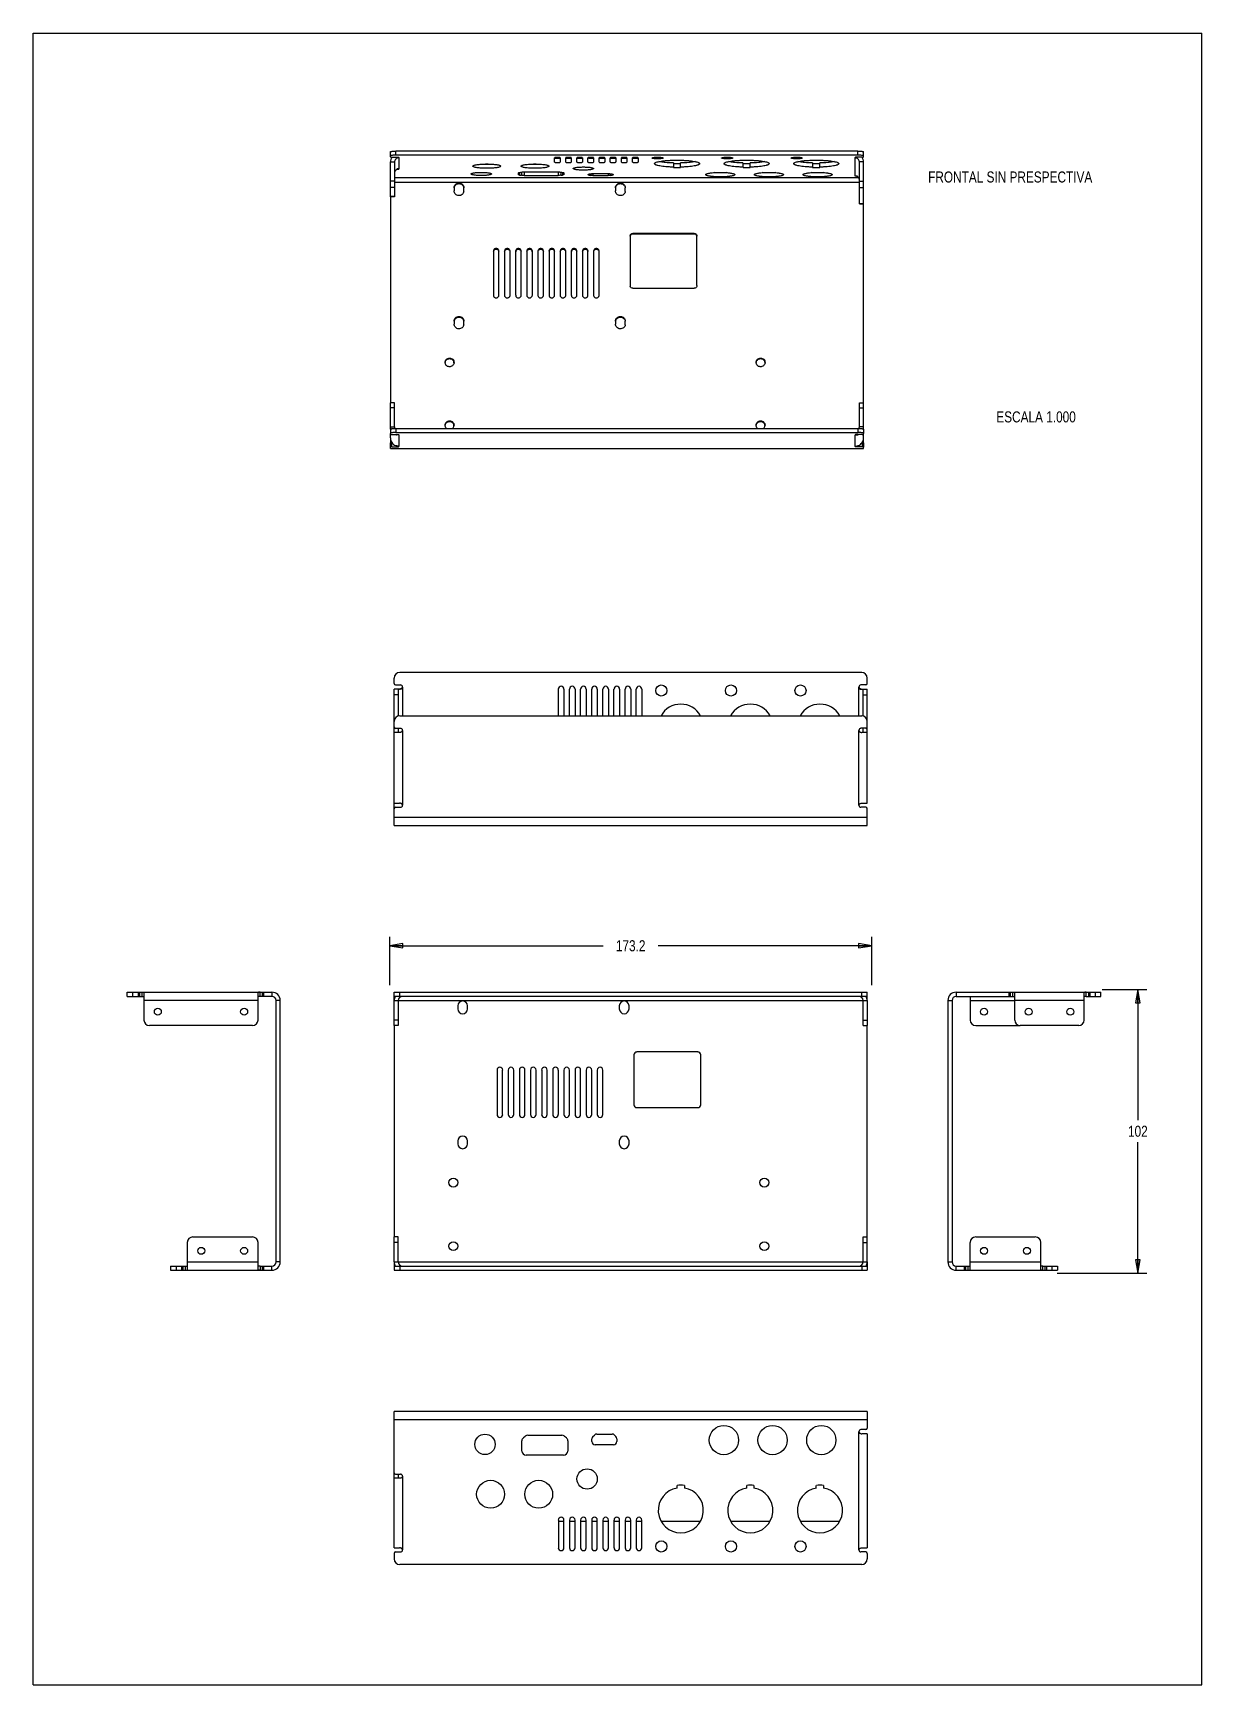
# Model space of a CAD drawing. Header units: inches. Extents: x 0 to 16.5, y 0 to 23.4.
import ezdxf

# ---------------------------------------------------------------- set-up
doc = ezdxf.new("R2010")
doc.units = ezdxf.units.IN
doc.header["$LTSCALE"] = 1.524409
doc.header["$MEASUREMENT"] = 0
doc.layers.get('0').update_dxf_attribs({"linetype": 'CONTINUOUS'})
doc.layers.add('02___PRT_ALL_AXES', color=7, linetype='CONTINUOUS')
doc.styles.get("Standard").update_dxf_attribs({"font": 'txt', "width": 0.8})
doc.dimstyles.new('DIMSTYLE_1', dxfattribs={"dimtxt": 0.15625, "dimasz": 0.1875, "dimexe": 0.125, "dimexo": 0.0625, "dimgap": 0.078125, "dimtad": 0, "dimtih": 1, "dimtoh": 1, "dimzin": 4, "dimdsep": 46, "dimtxsty": 'STANDARD', "dimblk": 'CLOSED', "dimblk1": 'CLOSED', "dimblk2": 'CLOSED', "dimcen": 0.09, "dimadec": 0, "dimazin": 0, "dimtfac": 1, "dimtofl": 0, "dimtmove": 0, "dimatfit": 3, "dimldrblk": 'CLOSED', "dimfxl": 1, "dimtolj": 1, "dimtzin": 4, "dimarcsym": 0})

msp = doc.modelspace()

# ---------------------------------------------------------------- texts
at = {"color": 2, "linetype": 'CONTINUOUS', "char_height": 0.15625, "line_spacing_factor": 0.9}
for s, insert, width, attachment_point in [('FRONTAL SIN PRESPECTIVA', (12.662, 21.426), 2.875, 1), ('ESCALA 1.000', (14.751, 18.03), 1.5, 3)]:
    msp.add_mtext(s, dxfattribs=dict(at, insert=insert, width=width, attachment_point=attachment_point))

# ---------------------------------------------------------------- blocks, each defined once
blk = doc.blocks.new('_CLOSED')
at = {"color": 0, "linetype": 'BYBLOCK'}
for p, q in [((0, 0), (-1, 0.17)), ((-1, 0.17), (-1, -0.17)), ((-1, -0.17), (0, 0)), ((-1, 0), (0, 0))]:
    blk.add_line(p, q, dxfattribs=at)
blk = doc.blocks.new('*D0')
at = {"color": 2, "linetype": 'CONTINUOUS'}
for p, q in [((5.045, 9.909), (5.045, 10.59)), ((11.864, 9.909), (11.864, 10.59)), ((5.045, 10.465), (8.064, 10.465)), ((11.864, 10.465), (8.845, 10.465))]:
    blk.add_line(p, q, dxfattribs=at)
at = {"color": 2, "linetype": 'CONTINUOUS', "xscale": 0.1875, "yscale": 0.1875, "zscale": 0.1875, "rotation": 180}
blk.add_blockref('_CLOSED', (5.045, 10.465), dxfattribs=at)
at = {"color": 2, "linetype": 'CONTINUOUS', "xscale": 0.1875, "yscale": 0.1875, "zscale": 0.1875}
blk.add_blockref('_CLOSED', (11.864, 10.465), dxfattribs=at)
at = {"color": 2, "linetype": 'CONTINUOUS', "insert": (8.454, 10.543), "char_height": 0.1562, "width": 0.625, "attachment_point": 2, "line_spacing_factor": 0.9}
blk.add_mtext('173.2', dxfattribs=at)
blk = doc.blocks.new('*D1')
at = {"color": 2, "linetype": 'CONTINUOUS'}
for p, q in [((15.125, 9.846), (15.754, 9.846)), ((15.629, 9.846), (15.629, 7.995)), ((15.629, 5.831), (15.629, 7.682)), ((14.489, 5.831), (15.754, 5.831))]:
    blk.add_line(p, q, dxfattribs=at)
at = {"color": 2, "linetype": 'CONTINUOUS', "xscale": 0.1875, "yscale": 0.1875, "zscale": 0.1875}
for p, rotation in [((15.629, 9.846), 90), ((15.629, 5.831), 270)]:
    blk.add_blockref('_CLOSED', p, dxfattribs=dict(at, rotation=rotation))
at = {"color": 2, "linetype": 'CONTINUOUS', "insert": (15.629, 7.917), "char_height": 0.1562, "width": 0.375, "attachment_point": 2, "line_spacing_factor": 0.9}
blk.add_mtext('102', dxfattribs=at)

# ---------------------------------------------------------------- dimensions: what is measured, and where the dimension line sits
at = {"color": 2, "linetype": 'CONTINUOUS'}
dim = msp.add_linear_dim(base=(11.864, 10.465), p1=(5.045, 9.846), p2=(11.864, 9.846), dimstyle='DIMSTYLE_1', dxfattribs=at)
dim.commit()
dim.dimension.update_dxf_attribs({"geometry": '*D0', "text_midpoint": (8.454, 10.465), "dimtype": 160})
dim = msp.add_linear_dim(base=(15.6292, 5.8307), p1=(15.0623, 9.8464), p2=(14.4263, 5.8307), angle=270, dimstyle='DIMSTYLE_1', dxfattribs=at)
dim.commit()
dim.dimension.update_dxf_attribs({"geometry": '*D1', "text_midpoint": (15.6292, 7.8385), "dimtype": 160})

# ---------------------------------------------------------------- linework, layer by layer
at = {"color": 7, "linetype": 'CONTINUOUS'}
for p, q in [((0, 0), (0, 23.386)), ((0, 23.386), (16.535, 23.386)), ((16.535, 0), (16.535, 23.386)), ((5.055, 21.632), (5.055, 21.703)), ((5.055, 21.562), (5.114, 21.562)), ((5.075, 21.629), (5.144, 21.629)), ((5.114, 21.562), (5.114, 21.069)), ((5.134, 21.657), (5.134, 21.715)), ((11.669, 21.657), (5.134, 21.657)), ((5.146, 21.629), (5.151, 21.616)), ((5.173, 21.624), (5.173, 21.461)), ((7.378, 21.558), (7.378, 21.62)), ((7.457, 21.62), (7.457, 21.558)), ((7.535, 21.558), (7.535, 21.62)), ((7.614, 21.62), (7.614, 21.558)), ((7.693, 21.558), (7.693, 21.62)), ((7.772, 21.62), (7.772, 21.558)), ((7.85, 21.558), (7.85, 21.62)), ((7.929, 21.62), (7.929, 21.558)), ((8.008, 21.558), (8.008, 21.62)), ((8.087, 21.62), (8.087, 21.558)), ((8.165, 21.558), (8.165, 21.62)), ((8.244, 21.62), (8.244, 21.558)), ((8.323, 21.558), (8.323, 21.62)), ((8.402, 21.62), (8.402, 21.558)), ((8.48, 21.558), (8.48, 21.62)), ((8.559, 21.62), (8.559, 21.558)), ((9.059, 21.546), (9.059, 21.482)), ((9.161, 21.482), (9.161, 21.546)), ((10.043, 21.546), (10.043, 21.482)), ((10.146, 21.482), (10.146, 21.546)), ((11.028, 21.546), (11.028, 21.482)), ((11.13, 21.482), (11.13, 21.546)), ((11.63, 21.363), (11.63, 21.624)), ((11.652, 21.616), (11.657, 21.629)), ((11.728, 21.629), (11.659, 21.629)), ((11.669, 21.657), (11.669, 21.715)), ((11.748, 21.562), (11.689, 21.562)), ((11.689, 20.97), (11.689, 21.562)), ((11.748, 21.632), (11.748, 21.703)), ((5.114, 21.289), (5.055, 21.289)), ((11.682, 21.337), (5.114, 21.337)), ((5.142, 21.457), (5.144, 21.457)), ((5.144, 21.458), (5.144, 21.457)), ((5.153, 21.457), (5.161, 21.458)), ((11.65, 21.358), (11.642, 21.359)), ((11.659, 21.358), (11.659, 21.359)), ((11.661, 21.358), (11.659, 21.358)), ((11.689, 21.289), (11.748, 21.289)), ((5.114, 21.199), (5.055, 21.199)), ((5.114, 21.07), (5.055, 21.07)), ((5.055, 21.069), (5.055, 18.149)), ((5.114, 21.069), (5.055, 21.069)), ((11.689, 21.269), (5.114, 21.269)), ((5.957, 21.195), (5.957, 21.152)), ((6.095, 21.152), (6.095, 21.195)), ((8.24, 21.195), (8.24, 21.152)), ((8.378, 21.152), (8.378, 21.195)), ((11.689, 21.199), (11.748, 21.199)), ((11.689, 20.971), (11.748, 20.971)), ((11.689, 20.97), (11.748, 20.97)), ((11.748, 18.149), (11.748, 20.97)), ((8.447, 20.511), (8.447, 19.811)), ((8.486, 20.54), (8.486, 20.55)), ((9.352, 20.55), (8.486, 20.55)), ((9.352, 20.54), (9.352, 20.55)), ((9.392, 19.811), (9.392, 20.511)), ((6.512, 20.297), (6.512, 19.675)), ((6.591, 19.675), (6.591, 20.297)), ((6.669, 20.297), (6.669, 19.675)), ((6.748, 19.675), (6.748, 20.297)), ((6.827, 20.297), (6.827, 19.675)), ((6.906, 19.675), (6.906, 20.297)), ((6.984, 20.297), (6.984, 19.675)), ((7.063, 19.675), (7.063, 20.297)), ((7.142, 20.297), (7.142, 19.675)), ((7.221, 19.675), (7.221, 20.297)), ((7.299, 20.297), (7.299, 19.675)), ((7.378, 19.675), (7.378, 20.297)), ((7.457, 20.297), (7.457, 19.675)), ((7.535, 19.675), (7.535, 20.297)), ((7.614, 20.297), (7.614, 19.675)), ((7.693, 19.675), (7.693, 20.297)), ((7.772, 20.297), (7.772, 19.675)), ((7.85, 19.675), (7.85, 20.297)), ((7.929, 20.297), (7.929, 19.675)), ((8.008, 19.675), (8.008, 20.297)), ((8.486, 19.772), (9.352, 19.772)), ((5.957, 19.305), (5.957, 19.266)), ((6.095, 19.266), (6.095, 19.305)), ((8.24, 19.305), (8.24, 19.266)), ((8.378, 19.266), (8.378, 19.305)), ((5.114, 18.149), (5.055, 18.149)), ((5.114, 18.082), (5.055, 18.082)), ((5.114, 17.81), (5.114, 18.149)), ((11.689, 18.149), (11.748, 18.149)), ((11.689, 17.81), (11.689, 18.149)), ((11.689, 18.082), (11.748, 18.082)), ((5.055, 17.81), (5.114, 17.81)), ((5.055, 17.777), (5.055, 17.718)), ((5.134, 17.789), (5.134, 17.731)), ((5.134, 17.789), (11.669, 17.789)), ((11.669, 17.789), (11.669, 17.731)), ((11.748, 17.81), (11.689, 17.81)), ((11.748, 17.777), (11.748, 17.718)), ((5.055, 17.654), (5.055, 17.586)), ((5.055, 17.614), (5.063, 17.614)), ((5.055, 17.525), (5.055, 17.583)), ((5.075, 17.528), (5.075, 17.586)), ((5.075, 17.586), (5.078, 17.586)), ((5.13, 17.703), (5.13, 17.702)), ((5.144, 17.541), (5.144, 17.528)), ((11.659, 17.528), (11.659, 17.541)), ((11.674, 17.702), (11.673, 17.703)), ((11.728, 17.586), (11.725, 17.586)), ((11.728, 17.586), (11.728, 17.528)), ((11.74, 17.614), (11.748, 17.614)), ((11.748, 17.586), (11.748, 17.654)), ((11.748, 17.583), (11.748, 17.525)), ((11.722, 14.334), (5.187, 14.334)), ((5.108, 14.177), (5.108, 14.255)), ((5.204, 14.098), (5.108, 14.098)), ((5.128, 14.157), (5.197, 14.157)), ((5.167, 14.098), (5.167, 13.717)), ((5.226, 14.127), (5.226, 13.72)), ((7.431, 13.72), (7.431, 14.098)), ((7.509, 14.098), (7.509, 13.72)), ((7.588, 13.72), (7.588, 14.098)), ((7.667, 14.098), (7.667, 13.72)), ((7.746, 13.72), (7.746, 14.098)), ((7.824, 14.098), (7.824, 13.72)), ((7.903, 13.72), (7.903, 14.098)), ((7.982, 14.098), (7.982, 13.72)), ((8.061, 13.72), (8.061, 14.098)), ((8.139, 14.098), (8.139, 13.72)), ((8.218, 13.72), (8.218, 14.098)), ((8.297, 14.098), (8.297, 13.72)), ((8.376, 13.72), (8.376, 14.098)), ((8.454, 14.098), (8.454, 13.72)), ((8.533, 13.72), (8.533, 14.098)), ((8.612, 14.098), (8.612, 13.72)), ((11.683, 13.72), (11.683, 14.127)), ((11.705, 14.098), (11.801, 14.098)), ((11.781, 14.157), (11.712, 14.157)), ((11.742, 13.717), (11.742, 14.098)), ((11.801, 14.177), (11.801, 14.255)), ((5.167, 14.019), (5.108, 14.019)), ((11.742, 14.019), (11.801, 14.019)), ((5.167, 13.543), (5.167, 13.484)), ((11.742, 13.484), (11.742, 13.543)), ((5.108, 12.405), (5.108, 12.484)), ((1.332, 9.748), (1.332, 9.807)), ((1.332, 9.748), (1.539, 9.748)), ((1.411, 9.748), (1.411, 9.807)), ((1.49, 9.748), (1.49, 9.807)), ((1.509, 9.748), (1.509, 9.807)), ((1.539, 9.807), (1.539, 9.748)), ((3.212, 9.748), (3.212, 9.807)), ((3.379, 9.748), (3.212, 9.748)), ((3.242, 9.807), (3.242, 9.748)), ((3.261, 9.807), (3.261, 9.748)), ((3.379, 9.807), (3.379, 9.748)), ((3.438, 5.988), (3.438, 9.689)), ((3.498, 9.689), (3.438, 9.689)), ((5.108, 9.689), (5.108, 9.807)), ((11.801, 9.748), (5.108, 9.748)), ((5.108, 9.689), (11.801, 9.689)), ((5.167, 9.689), (5.167, 9.335)), ((5.187, 9.748), (5.187, 9.807)), ((5.202, 9.748), (5.204, 9.744)), ((6.009, 9.614), (6.009, 9.571)), ((6.147, 9.571), (6.147, 9.614)), ((8.293, 9.614), (8.293, 9.571)), ((8.431, 9.571), (8.431, 9.614)), ((11.705, 9.744), (11.706, 9.748)), ((11.722, 9.748), (11.722, 9.807)), ((11.742, 9.335), (11.742, 9.689)), ((11.801, 9.689), (11.801, 9.807)), ((12.941, 9.689), (13, 9.689)), ((13, 9.689), (13, 5.988)), ((13.059, 9.807), (13.059, 9.748)), ((13.059, 9.748), (13.857, 9.748)), ((13.256, 9.744), (13.256, 9.413)), ((13.256, 9.689), (13.886, 9.689)), ((13.807, 9.748), (13.807, 9.807)), ((13.827, 9.748), (13.827, 9.807)), ((13.857, 9.807), (13.857, 9.748)), ((14.9, 9.748), (14.9, 9.807)), ((14.9, 9.748), (15.107, 9.748)), ((14.929, 9.807), (14.929, 9.748)), ((14.949, 9.807), (14.949, 9.748)), ((15.028, 9.748), (15.028, 9.807)), ((15.107, 9.748), (15.107, 9.807)), ((5.167, 9.413), (5.108, 9.413)), ((11.742, 9.413), (11.801, 9.413)), ((5.108, 9.335), (5.108, 6.342)), ((5.167, 9.335), (5.108, 9.335)), ((11.742, 9.335), (11.801, 9.335)), ((11.801, 6.342), (11.801, 9.335)), ((13.335, 9.335), (13.965, 9.335)), ((8.5, 8.921), (8.5, 8.213)), ((9.405, 8.961), (8.539, 8.961)), ((9.445, 8.213), (9.445, 8.921)), ((6.565, 8.705), (6.565, 8.075)), ((6.643, 8.075), (6.643, 8.705)), ((6.722, 8.705), (6.722, 8.075)), ((6.801, 8.075), (6.801, 8.705)), ((6.88, 8.705), (6.88, 8.075)), ((6.958, 8.075), (6.958, 8.705)), ((7.037, 8.705), (7.037, 8.075)), ((7.116, 8.075), (7.116, 8.705)), ((7.195, 8.705), (7.195, 8.075)), ((7.273, 8.075), (7.273, 8.705)), ((7.352, 8.705), (7.352, 8.075)), ((7.431, 8.075), (7.431, 8.705)), ((7.509, 8.705), (7.509, 8.075)), ((7.588, 8.075), (7.588, 8.705)), ((7.667, 8.705), (7.667, 8.075)), ((7.746, 8.075), (7.746, 8.705)), ((7.824, 8.705), (7.824, 8.075)), ((7.903, 8.075), (7.903, 8.705)), ((7.982, 8.705), (7.982, 8.075)), ((8.061, 8.075), (8.061, 8.705)), ((8.539, 8.173), (9.405, 8.173)), ((6.009, 7.701), (6.009, 7.661)), ((6.147, 7.661), (6.147, 7.701)), ((8.293, 7.701), (8.293, 7.661)), ((8.431, 7.661), (8.431, 7.701)), ((5.167, 6.342), (5.108, 6.342)), ((5.167, 5.988), (5.167, 6.342)), ((11.742, 6.342), (11.801, 6.342)), ((11.742, 5.988), (11.742, 6.342)), ((5.167, 6.264), (5.108, 6.264)), ((11.742, 6.264), (11.801, 6.264)), ((1.946, 5.929), (2.153, 5.929)), ((1.946, 5.929), (1.946, 5.87)), ((2.025, 5.929), (2.025, 5.87)), ((2.104, 5.87), (2.104, 5.929)), ((2.124, 5.87), (2.124, 5.929)), ((2.153, 5.929), (2.153, 5.87)), ((3.212, 5.929), (3.379, 5.929)), ((3.212, 5.929), (3.212, 5.87)), ((3.242, 5.929), (3.242, 5.87)), ((3.261, 5.929), (3.261, 5.87)), ((3.379, 5.87), (3.379, 5.929)), ((3.498, 5.988), (3.438, 5.988)), ((5.108, 5.988), (5.108, 5.87)), ((5.108, 5.988), (11.801, 5.988)), ((5.108, 5.929), (11.801, 5.929)), ((5.187, 5.929), (5.187, 5.87)), ((5.204, 5.933), (5.202, 5.929)), ((11.706, 5.929), (11.705, 5.933)), ((11.722, 5.929), (11.722, 5.87)), ((11.801, 5.988), (11.801, 5.87)), ((12.941, 5.988), (13, 5.988)), ((13.059, 5.929), (13.227, 5.929)), ((13.059, 5.87), (13.059, 5.929)), ((13.177, 5.87), (13.177, 5.929)), ((13.197, 5.87), (13.197, 5.929)), ((13.227, 5.87), (13.227, 5.929)), ((14.286, 5.929), (14.492, 5.929)), ((14.286, 5.87), (14.286, 5.929)), ((14.315, 5.929), (14.315, 5.87)), ((14.335, 5.929), (14.335, 5.87)), ((14.414, 5.929), (14.414, 5.87)), ((14.492, 5.929), (14.492, 5.87)), ((5.167, 2.985), (5.167, 2.926)), ((7.431, 2.32), (7.509, 2.32)), ((7.588, 2.32), (7.667, 2.32)), ((7.746, 2.32), (7.824, 2.32)), ((7.903, 2.32), (7.982, 2.32)), ((8.061, 2.32), (8.139, 2.32)), ((8.218, 2.32), (8.297, 2.32)), ((8.376, 2.32), (8.454, 2.32)), ((8.533, 2.32), (8.612, 2.32)), ((8.885, 2.32), (9.441, 2.32)), ((9.869, 2.32), (10.425, 2.32)), ((10.853, 2.32), (11.41, 2.32)), ((0, 0), (16.535, 0))]:
    msp.add_line(p, q, dxfattribs=at)
at = {"color": 3, "linetype": 'CONTINUOUS'}
for p, q in [((5.055, 21.069), (5.055, 21.562)), ((11.669, 21.715), (5.134, 21.715)), ((11.748, 20.97), (11.748, 21.562)), ((9.352, 20.54), (8.486, 20.54)), ((5.055, 17.777), (5.055, 18.149)), ((11.748, 17.777), (11.748, 18.149)), ((5.055, 17.654), (5.055, 17.718)), ((5.075, 17.703), (5.144, 17.703)), ((5.134, 17.731), (11.669, 17.731)), ((5.173, 17.698), (5.173, 17.533)), ((11.63, 17.533), (11.63, 17.698)), ((11.728, 17.703), (11.659, 17.703)), ((11.748, 17.654), (11.748, 17.718)), ((5.055, 17.505), (5.055, 17.525)), ((5.055, 17.506), (11.748, 17.506)), ((5.055, 17.505), (11.748, 17.505)), ((5.075, 17.528), (5.144, 17.528)), ((11.728, 17.528), (11.659, 17.528)), ((11.748, 17.505), (11.748, 17.525)), ((5.108, 12.484), (5.108, 14.098)), ((11.801, 12.484), (11.801, 14.098)), ((5.187, 13.72), (11.722, 13.72)), ((5.182, 13.484), (5.108, 13.484)), ((5.128, 13.543), (5.197, 13.543)), ((5.226, 13.513), (5.226, 12.454)), ((11.683, 12.454), (11.683, 13.513)), ((11.781, 13.543), (11.712, 13.543)), ((11.801, 13.484), (11.726, 13.484)), ((5.108, 12.484), (5.182, 12.484)), ((5.108, 12.169), (5.108, 12.405)), ((5.128, 12.425), (5.197, 12.425)), ((11.781, 12.425), (11.712, 12.425)), ((11.726, 12.484), (11.801, 12.484)), ((11.801, 12.169), (11.801, 12.405)), ((5.108, 12.287), (11.801, 12.287)), ((5.108, 12.169), (11.801, 12.169)), ((1.332, 9.807), (3.379, 9.807)), ((1.568, 9.799), (1.568, 9.413)), ((3.183, 9.689), (1.568, 9.689)), ((3.183, 9.413), (3.183, 9.799)), ((3.498, 5.988), (3.498, 9.689)), ((5.108, 9.807), (11.801, 9.807)), ((5.108, 9.335), (5.108, 9.689)), ((11.801, 9.689), (11.801, 9.335)), ((12.941, 9.689), (12.941, 5.988)), ((13.059, 9.807), (15.107, 9.807)), ((13.886, 9.799), (13.886, 9.413)), ((14.87, 9.689), (13.886, 9.689)), ((14.87, 9.413), (14.87, 9.799)), ((3.104, 9.335), (1.647, 9.335)), ((14.792, 9.335), (13.965, 9.335)), ((2.261, 6.342), (3.104, 6.342)), ((5.108, 5.988), (5.108, 6.342)), ((11.801, 5.988), (11.801, 6.342)), ((13.335, 6.342), (14.177, 6.342)), ((2.183, 5.878), (2.183, 6.264)), ((3.183, 5.878), (3.183, 6.264)), ((13.256, 5.878), (13.256, 6.264)), ((14.256, 5.878), (14.256, 6.264)), ((1.946, 5.87), (3.379, 5.87)), ((2.183, 5.988), (3.183, 5.988)), ((5.108, 5.87), (11.801, 5.87)), ((13.059, 5.87), (14.492, 5.87)), ((13.256, 5.988), (14.256, 5.988)), ((5.108, 1.942), (5.108, 3.871)), ((11.801, 3.871), (5.108, 3.871)), ((11.801, 3.753), (5.108, 3.753)), ((11.801, 3.871), (11.801, 3.635)), ((11.683, 1.912), (11.683, 3.585)), ((11.781, 3.615), (11.712, 3.615)), ((11.801, 3.556), (11.726, 3.556)), ((11.801, 3.556), (11.801, 1.942)), ((5.182, 2.926), (5.108, 2.926)), ((5.128, 2.985), (5.197, 2.985)), ((5.226, 2.955), (5.226, 1.912)), ((9.112, 2.788), (9.112, 2.826)), ((9.214, 2.826), (9.214, 2.788)), ((10.096, 2.788), (10.096, 2.826)), ((10.198, 2.826), (10.198, 2.788)), ((11.08, 2.788), (11.08, 2.826)), ((11.183, 2.826), (11.183, 2.788)), ((7.431, 2.335), (7.431, 1.942)), ((7.509, 1.942), (7.509, 2.335)), ((7.588, 2.335), (7.588, 1.942)), ((7.667, 1.942), (7.667, 2.335)), ((7.746, 2.335), (7.746, 1.942)), ((7.824, 1.942), (7.824, 2.335)), ((7.903, 2.335), (7.903, 1.942)), ((7.982, 1.942), (7.982, 2.335)), ((8.061, 2.335), (8.061, 1.942)), ((8.139, 1.942), (8.139, 2.335)), ((8.218, 2.335), (8.218, 1.942)), ((8.297, 1.942), (8.297, 2.335)), ((8.376, 2.335), (8.376, 1.942)), ((8.454, 1.942), (8.454, 2.335)), ((8.533, 2.335), (8.533, 1.942)), ((8.612, 1.942), (8.612, 2.335)), ((5.108, 1.942), (5.182, 1.942)), ((5.128, 1.883), (5.197, 1.883)), ((11.781, 1.883), (11.712, 1.883)), ((11.726, 1.942), (11.801, 1.942)), ((5.108, 1.863), (5.108, 1.784)), ((11.722, 1.705), (5.187, 1.705)), ((11.801, 1.863), (11.801, 1.784))]:
    msp.add_line(p, q, dxfattribs=at)
for centre, radius, start, end in [((5.171, 21.561), 0.116, 144.8161, 179.9736), ((5.172, 21.561), 0.117, 143.9985, 144.8686), ((9.11, 23.803), 2.263, 268.7043, 271.2957), ((10.095, 23.803), 2.263, 268.7043, 271.2957), ((11.079, 23.803), 2.263, 268.7043, 271.2957), ((11.631, 21.561), 0.117, 35.1314, 36.0015), ((11.632, 21.561), 0.116, 0.0264, 35.1839), ((8.486, 20.501), 0.0386, 164.8571, 179.9582), ((9.353, 20.501), 0.0386, 0.0418, 15.1429), ((6.551, 20.288), 0.0387, 161.8556, 179.9279), ((6.552, 20.288), 0.0387, 0.0721, 18.1444), ((6.708, 20.288), 0.0387, 161.8556, 179.9279), ((6.709, 20.288), 0.0387, 0.0721, 18.1444), ((6.866, 20.288), 0.0387, 161.8556, 179.9279), ((6.867, 20.288), 0.0387, 0.0721, 18.1444), ((7.023, 20.288), 0.0387, 161.8556, 179.9279), ((7.024, 20.288), 0.0387, 0.0721, 18.1444), ((7.181, 20.288), 0.0387, 161.8556, 179.9279), ((7.182, 20.288), 0.0387, 0.0721, 18.1444), ((7.338, 20.288), 0.0387, 161.8556, 179.9279), ((7.339, 20.288), 0.0387, 0.0721, 18.1444), ((7.495, 20.288), 0.0387, 161.8556, 179.9279), ((7.497, 20.288), 0.0387, 0.0721, 18.1444), ((7.653, 20.288), 0.0387, 161.8556, 179.9279), ((7.654, 20.288), 0.0387, 0.0721, 18.1444), ((7.81, 20.288), 0.0387, 161.8556, 179.9279), ((7.812, 20.288), 0.0387, 0.0721, 18.1444), ((7.968, 20.288), 0.0387, 161.8556, 179.9279), ((7.969, 20.288), 0.0387, 0.0721, 18.1444), ((5.171, 17.81), 0.116, 180.0319, 193.7876), ((5.17, 17.81), 0.115, 193.8059, 195.0707), ((11.633, 17.81), 0.115, 344.9293, 346.1941), ((11.632, 17.81), 0.116, 346.2124, 359.9681), ((5.173, 17.812), 0.118, 247.5447, 248.512), ((5.164, 17.788), 0.0929, 248.4859, 256.4004), ((11.64, 17.788), 0.0929, 283.5999, 291.5141), ((11.63, 17.812), 0.118, 291.488, 292.4553), ((5.182, 14.159), 0.0609, 270.0644, 281.6365), ((11.727, 14.159), 0.0609, 258.3637, 269.9356), ((5.187, 13.641), 0.0787, 90, 180), ((11.722, 13.641), 0.0787, 0, 90), ((5.128, 13.562), 0.0197, 180, 270), ((5.197, 13.513), 0.0295, 0, 90), ((11.712, 13.513), 0.0295, 90, 180), ((11.781, 13.562), 0.0197, 270, 360), ((5.128, 12.405), 0.0197, 90, 180), ((5.197, 12.454), 0.0295, 270, 0.0001), ((11.712, 12.454), 0.0295, 179.9999, 270), ((11.781, 12.405), 0.0197, 0, 90), ((3.379, 9.689), 0.118, 0, 90), ((5.226, 9.689), 0.118, 149.8438, 180), ((11.683, 9.689), 0.118, 0, 30.1562), ((13.059, 9.689), 0.118, 90, 180), ((1.647, 9.413), 0.0787, 180, 270), ((3.104, 9.413), 0.0787, 270, 360), ((13.965, 9.413), 0.0787, 180, 270), ((14.792, 9.413), 0.0787, 270, 360), ((2.261, 6.264), 0.0787, 90, 180), ((3.104, 6.264), 0.0787, 0, 90), ((13.335, 6.264), 0.0787, 90, 180), ((14.177, 6.264), 0.0787, 0, 90), ((3.379, 5.988), 0.118, 270, 360), ((5.226, 5.988), 0.118, 180, 210.1562), ((11.683, 5.988), 0.118, 329.8438, 360), ((13.059, 5.988), 0.118, 180, 270), ((11.712, 3.585), 0.0295, 90, 180), ((11.781, 3.635), 0.0197, 270, 360), ((5.128, 3.005), 0.0197, 180, 270), ((5.197, 2.955), 0.0295, 0, 90), ((9.163, 2.473), 0.356, 81.7411, 98.2589), ((10.147, 2.473), 0.356, 81.7411, 98.2589), ((11.132, 2.473), 0.356, 81.7411, 98.2589), ((9.163, 2.473), 0.319, 99.2356, 80.7644), ((10.147, 2.473), 0.319, 99.2356, 80.7644), ((11.132, 2.473), 0.319, 99.2356, 80.7644), ((7.47, 2.335), 0.0394, 0, 180), ((7.628, 2.335), 0.0394, 0, 180), ((7.785, 2.335), 0.0394, 0, 180), ((7.943, 2.335), 0.0394, 0, 180), ((8.1, 2.335), 0.0394, 0, 180), ((8.258, 2.335), 0.0394, 0, 180), ((8.415, 2.335), 0.0394, 0, 180), ((8.572, 2.335), 0.0394, 0, 180), ((5.128, 1.863), 0.0197, 90, 180), ((5.197, 1.912), 0.0295, 270, 360), ((7.47, 1.942), 0.0394, 180, 360), ((7.628, 1.942), 0.0394, 180, 360), ((7.785, 1.942), 0.0394, 180, 360), ((7.943, 1.942), 0.0394, 180, 360), ((8.1, 1.942), 0.0394, 180, 360), ((8.258, 1.942), 0.0394, 180, 360), ((8.415, 1.942), 0.0394, 180, 360), ((8.572, 1.942), 0.0394, 180, 360), ((11.712, 1.912), 0.0295, 180, 270), ((11.781, 1.863), 0.0197, 0, 90), ((5.187, 1.784), 0.0787, 180, 270), ((11.722, 1.784), 0.0787, 270, 360)]:
    msp.add_arc(centre, radius, start, end, dxfattribs=at)
at = {"color": 7, "linetype": 'CONTINUOUS'}
for centre, radius, start, end in [((5.172, 21.408), 0.0579, 166.2124, 179.9681), ((5.172, 21.408), 0.0575, 163.9319, 166.1939), ((5.144, 21.636), 0.179, 269.9604, 272.8781), ((9.11, 23.744), 2.263, 268.7043, 271.2957), ((10.095, 23.744), 2.263, 268.7043, 271.2957), ((11.079, 23.744), 2.263, 268.7043, 271.2957), ((11.659, 21.537), 0.179, 267.1219, 270.0396), ((11.631, 21.309), 0.0579, 0.0319, 13.7876), ((6.027, 21.152), 0.0673, 352.1648, 359.9837), ((8.311, 21.152), 0.0673, 352.1648, 359.9837), ((6.551, 19.675), 0.0387, 180.0721, 198.1444), ((6.708, 19.675), 0.0387, 180.0721, 198.1444), ((6.866, 19.675), 0.0387, 180.0721, 198.1444), ((7.023, 19.675), 0.0387, 180.0721, 198.1444), ((7.181, 19.675), 0.0387, 180.0721, 198.1444), ((7.338, 19.675), 0.0387, 180.0721, 198.1444), ((7.495, 19.675), 0.0387, 180.0721, 198.1444), ((7.653, 19.675), 0.0387, 180.0721, 198.1444), ((7.81, 19.675), 0.0387, 180.0721, 198.1444), ((7.968, 19.675), 0.0387, 180.0721, 198.1444), ((8.486, 19.811), 0.0386, 180.0418, 195.1429), ((6.027, 19.266), 0.0673, 352.1648, 359.9837), ((8.311, 19.266), 0.0673, 352.1648, 359.9837), ((5.187, 14.255), 0.0787, 90, 180), ((11.722, 14.255), 0.0787, 0, 90), ((5.128, 14.177), 0.0197, 180, 270), ((5.197, 14.127), 0.0295, 0, 90), ((7.47, 14.098), 0.0394, 0, 180), ((7.628, 14.098), 0.0394, 0, 180), ((7.785, 14.098), 0.0394, 0, 180), ((7.943, 14.098), 0.0394, 0, 180), ((8.1, 14.098), 0.0394, 0, 180), ((8.258, 14.098), 0.0394, 0, 180), ((8.415, 14.098), 0.0394, 0, 180), ((8.572, 14.098), 0.0394, 0, 180), ((11.712, 14.127), 0.0295, 90, 180), ((11.781, 14.177), 0.0197, 270, 360), ((9.163, 13.566), 0.319, 28.9062, 151.0938), ((10.147, 13.566), 0.319, 28.9062, 151.0938), ((11.132, 13.566), 0.319, 28.9062, 151.0938), ((3.379, 9.689), 0.0591, 0, 90), ((5.226, 9.689), 0.0591, 90, 180), ((6.078, 9.614), 0.0689, 0, 180), ((8.362, 9.614), 0.0689, 0, 180), ((11.683, 9.689), 0.0591, 0, 90), ((13.059, 9.689), 0.0591, 90, 180), ((6.078, 9.571), 0.0689, 180, 360), ((8.362, 9.571), 0.0689, 180, 360), ((13.335, 9.413), 0.0787, 180, 270), ((8.539, 8.921), 0.0394, 90, 180), ((9.405, 8.921), 0.0394, 0, 90), ((6.604, 8.705), 0.0394, 0, 180), ((6.761, 8.705), 0.0394, 0, 180), ((6.919, 8.705), 0.0394, 0, 180), ((7.076, 8.705), 0.0394, 0, 180), ((7.234, 8.705), 0.0394, 0, 180), ((7.391, 8.705), 0.0394, 0, 180), ((7.549, 8.705), 0.0394, 0, 180), ((7.706, 8.705), 0.0394, 0, 180), ((7.864, 8.705), 0.0394, 0, 180), ((8.021, 8.705), 0.0394, 0, 180), ((8.539, 8.213), 0.0394, 180, 270), ((9.405, 8.213), 0.0394, 270, 360), ((6.604, 8.075), 0.0394, 180, 360), ((6.761, 8.075), 0.0394, 180, 360), ((6.919, 8.075), 0.0394, 180, 360), ((7.076, 8.075), 0.0394, 180, 360), ((7.234, 8.075), 0.0394, 180, 360), ((7.391, 8.075), 0.0394, 180, 360), ((7.549, 8.075), 0.0394, 180, 360), ((7.706, 8.075), 0.0394, 180, 360), ((7.864, 8.075), 0.0394, 180, 360), ((8.021, 8.075), 0.0394, 180, 360), ((6.078, 7.701), 0.0689, 0, 180), ((8.362, 7.701), 0.0689, 0, 180), ((6.078, 7.661), 0.0689, 180, 360), ((8.362, 7.661), 0.0689, 180, 360), ((3.379, 5.988), 0.0591, 270, 360), ((5.226, 5.988), 0.0591, 180, 270), ((11.683, 5.988), 0.0591, 270, 360), ((13.059, 5.988), 0.0591, 180, 270)]:
    msp.add_arc(centre, radius, start, end, dxfattribs=at)
at = {"color": 3, "linetype": 'CONTINUOUS'}
for points, knots in [([(5.055, 21.703), (5.055, 21.704), (5.056, 21.705), (5.059, 21.707), (5.063, 21.708), (5.069, 21.71), (5.083, 21.713), (5.105, 21.715), (5.124, 21.715), (5.134, 21.715)], [0, 0, 0, 0, 0.034933, 0.062171, 0.097137, 0.19041, 0.313059, 0.629049, 1, 1, 1, 1]), ([(7.386, 21.613), (7.384, 21.613), (7.381, 21.614), (7.378, 21.616), (7.378, 21.617)], [0, 0, 0, 0, 0.683535, 1, 1, 1, 1]), ([(7.449, 21.613), (7.445, 21.612), (7.434, 21.611), (7.417, 21.61), (7.401, 21.611), (7.39, 21.612), (7.386, 21.613)], [0, 0, 0, 0, 0.220426, 0.5, 0.779574, 1, 1, 1, 1]), ([(7.455, 21.615), (7.454, 21.615), (7.453, 21.614), (7.451, 21.613), (7.449, 21.613)], [0, 0, 0, 0, 0.198494, 1, 1, 1, 1]), ([(7.457, 21.617), (7.457, 21.616), (7.456, 21.616), (7.455, 21.615), (7.455, 21.615)], [0, 0, 0, 0, 0.177925, 1, 1, 1, 1]), ([(7.543, 21.613), (7.541, 21.613), (7.539, 21.614), (7.535, 21.616), (7.535, 21.617)], [0, 0, 0, 0, 0.683535, 1, 1, 1, 1]), ([(7.607, 21.613), (7.602, 21.612), (7.591, 21.611), (7.575, 21.61), (7.558, 21.611), (7.548, 21.612), (7.543, 21.613)], [0, 0, 0, 0, 0.220426, 0.5, 0.779574, 1, 1, 1, 1]), ([(7.612, 21.615), (7.612, 21.615), (7.61, 21.614), (7.608, 21.613), (7.607, 21.613)], [0, 0, 0, 0, 0.198494, 1, 1, 1, 1]), ([(7.614, 21.617), (7.614, 21.616), (7.614, 21.616), (7.613, 21.615), (7.612, 21.615)], [0, 0, 0, 0, 0.177925, 1, 1, 1, 1]), ([(7.7, 21.613), (7.699, 21.613), (7.696, 21.614), (7.693, 21.616), (7.693, 21.617)], [0, 0, 0, 0, 0.683535, 1, 1, 1, 1]), ([(7.764, 21.613), (7.76, 21.612), (7.749, 21.611), (7.732, 21.61), (7.716, 21.611), (7.705, 21.612), (7.7, 21.613)], [0, 0, 0, 0, 0.220426, 0.5, 0.779574, 1, 1, 1, 1]), ([(7.77, 21.615), (7.769, 21.615), (7.768, 21.614), (7.766, 21.613), (7.764, 21.613)], [0, 0, 0, 0, 0.198494, 1, 1, 1, 1]), ([(7.772, 21.617), (7.772, 21.616), (7.771, 21.616), (7.77, 21.615), (7.77, 21.615)], [0, 0, 0, 0, 0.177925, 1, 1, 1, 1]), ([(7.858, 21.613), (7.856, 21.613), (7.854, 21.614), (7.85, 21.616), (7.85, 21.617)], [0, 0, 0, 0, 0.683535, 1, 1, 1, 1]), ([(7.922, 21.613), (7.917, 21.612), (7.906, 21.611), (7.89, 21.61), (7.873, 21.611), (7.863, 21.612), (7.858, 21.613)], [0, 0, 0, 0, 0.220426, 0.5, 0.779574, 1, 1, 1, 1]), ([(7.927, 21.615), (7.927, 21.615), (7.925, 21.614), (7.923, 21.613), (7.922, 21.613)], [0, 0, 0, 0, 0.198494, 1, 1, 1, 1]), ([(7.929, 21.617), (7.929, 21.616), (7.929, 21.616), (7.928, 21.615), (7.927, 21.615)], [0, 0, 0, 0, 0.177925, 1, 1, 1, 1]), ([(8.015, 21.613), (8.014, 21.613), (8.011, 21.614), (8.008, 21.616), (8.008, 21.617)], [0, 0, 0, 0, 0.683535, 1, 1, 1, 1]), ([(8.079, 21.613), (8.075, 21.612), (8.064, 21.611), (8.047, 21.61), (8.031, 21.611), (8.02, 21.612), (8.015, 21.613)], [0, 0, 0, 0, 0.220426, 0.5, 0.779574, 1, 1, 1, 1]), ([(8.085, 21.615), (8.084, 21.615), (8.083, 21.614), (8.081, 21.613), (8.079, 21.613)], [0, 0, 0, 0, 0.198494, 1, 1, 1, 1]), ([(8.087, 21.617), (8.087, 21.616), (8.086, 21.616), (8.085, 21.615), (8.085, 21.615)], [0, 0, 0, 0, 0.177925, 1, 1, 1, 1]), ([(8.173, 21.613), (8.171, 21.613), (8.169, 21.614), (8.165, 21.616), (8.165, 21.617)], [0, 0, 0, 0, 0.683535, 1, 1, 1, 1]), ([(8.237, 21.613), (8.232, 21.612), (8.221, 21.611), (8.205, 21.61), (8.188, 21.611), (8.178, 21.612), (8.173, 21.613)], [0, 0, 0, 0, 0.220426, 0.5, 0.779574, 1, 1, 1, 1]), ([(8.242, 21.615), (8.242, 21.615), (8.24, 21.614), (8.238, 21.613), (8.237, 21.613)], [0, 0, 0, 0, 0.198494, 1, 1, 1, 1]), ([(8.244, 21.617), (8.244, 21.616), (8.244, 21.616), (8.243, 21.615), (8.242, 21.615)], [0, 0, 0, 0, 0.177925, 1, 1, 1, 1]), ([(8.33, 21.613), (8.328, 21.613), (8.326, 21.614), (8.323, 21.616), (8.323, 21.617)], [0, 0, 0, 0, 0.683535, 1, 1, 1, 1]), ([(8.394, 21.613), (8.389, 21.612), (8.379, 21.611), (8.362, 21.61), (8.346, 21.611), (8.335, 21.612), (8.33, 21.613)], [0, 0, 0, 0, 0.220426, 0.5, 0.779574, 1, 1, 1, 1]), ([(8.4, 21.615), (8.399, 21.615), (8.398, 21.614), (8.396, 21.613), (8.394, 21.613)], [0, 0, 0, 0, 0.198494, 1, 1, 1, 1]), ([(8.402, 21.617), (8.402, 21.616), (8.401, 21.616), (8.4, 21.615), (8.4, 21.615)], [0, 0, 0, 0, 0.177925, 1, 1, 1, 1]), ([(8.488, 21.613), (8.486, 21.613), (8.484, 21.614), (8.48, 21.616), (8.48, 21.617)], [0, 0, 0, 0, 0.683535, 1, 1, 1, 1]), ([(8.552, 21.613), (8.547, 21.612), (8.536, 21.611), (8.52, 21.61), (8.503, 21.611), (8.492, 21.612), (8.488, 21.613)], [0, 0, 0, 0, 0.220426, 0.5, 0.779574, 1, 1, 1, 1]), ([(8.557, 21.615), (8.557, 21.615), (8.555, 21.614), (8.553, 21.613), (8.552, 21.613)], [0, 0, 0, 0, 0.198494, 1, 1, 1, 1]), ([(8.559, 21.617), (8.559, 21.616), (8.559, 21.616), (8.558, 21.615), (8.557, 21.615)], [0, 0, 0, 0, 0.177925, 1, 1, 1, 1]), ([(9.059, 21.546), (9.02, 21.547), (8.965, 21.55), (8.896, 21.558), (8.866, 21.563), (8.852, 21.566)], [0, 0, 0, 0, 0.55889, 0.798643, 1, 1, 1, 1]), ([(9.369, 21.566), (9.355, 21.563), (9.325, 21.558), (9.256, 21.55), (9.2, 21.547), (9.161, 21.546)], [0, 0, 0, 0, 0.201357, 0.44111, 1, 1, 1, 1]), ([(10.043, 21.546), (10.005, 21.547), (9.949, 21.55), (9.88, 21.558), (9.85, 21.563), (9.836, 21.566)], [0, 0, 0, 0, 0.55889, 0.798643, 1, 1, 1, 1]), ([(10.353, 21.566), (10.339, 21.563), (10.309, 21.558), (10.24, 21.55), (10.185, 21.547), (10.146, 21.546)], [0, 0, 0, 0, 0.201357, 0.44111, 1, 1, 1, 1]), ([(11.028, 21.546), (10.989, 21.547), (10.933, 21.55), (10.864, 21.558), (10.834, 21.563), (10.82, 21.566)], [0, 0, 0, 0, 0.55889, 0.798643, 1, 1, 1, 1]), ([(11.337, 21.566), (11.323, 21.563), (11.293, 21.558), (11.224, 21.55), (11.169, 21.547), (11.13, 21.546)], [0, 0, 0, 0, 0.201357, 0.44111, 1, 1, 1, 1]), ([(11.669, 21.715), (11.679, 21.715), (11.698, 21.715), (11.72, 21.713), (11.734, 21.71), (11.741, 21.708), (11.745, 21.707), (11.747, 21.705), (11.748, 21.704), (11.748, 21.703)], [0, 0, 0, 0, 0.370951, 0.686941, 0.80959, 0.902863, 0.937829, 0.965067, 1, 1, 1, 1]), ([(5.957, 21.195), (5.958, 21.203), (5.964, 21.219), (5.979, 21.238), (6.001, 21.251), (6.026, 21.255), (6.05, 21.251), (6.072, 21.238), (6.088, 21.219), (6.093, 21.203), (6.094, 21.195)], [0, 0, 0, 0, 0.124331, 0.249076, 0.37436, 0.5, 0.62564, 0.750924, 0.875669, 1, 1, 1, 1]), ([(8.241, 21.195), (8.242, 21.203), (8.247, 21.219), (8.263, 21.238), (8.284, 21.251), (8.309, 21.255), (8.334, 21.251), (8.355, 21.238), (8.371, 21.219), (8.376, 21.203), (8.377, 21.195)], [0, 0, 0, 0, 0.124331, 0.249076, 0.37436, 0.5, 0.62564, 0.750924, 0.875669, 1, 1, 1, 1]), ([(8.486, 20.54), (8.478, 20.54), (8.461, 20.535), (8.45, 20.52), (8.448, 20.512)], [0, 0, 0, 0, 0.50181, 1, 1, 1, 1]), ([(9.39, 20.512), (9.388, 20.52), (9.378, 20.535), (9.361, 20.54), (9.352, 20.54)], [0, 0, 0, 0, 0.49819, 1, 1, 1, 1]), ([(6.514, 20.3), (6.515, 20.304), (6.519, 20.311), (6.531, 20.322), (6.551, 20.329), (6.572, 20.322), (6.584, 20.311), (6.587, 20.304), (6.589, 20.3)], [0, 0, 0, 0, 0.12512, 0.250698, 0.5, 0.749302, 0.87488, 1, 1, 1, 1]), ([(6.671, 20.3), (6.673, 20.304), (6.676, 20.311), (6.688, 20.322), (6.709, 20.329), (6.729, 20.322), (6.741, 20.311), (6.745, 20.304), (6.746, 20.3)], [0, 0, 0, 0, 0.12512, 0.250698, 0.5, 0.749302, 0.87488, 1, 1, 1, 1]), ([(6.829, 20.3), (6.83, 20.304), (6.834, 20.311), (6.846, 20.322), (6.866, 20.329), (6.887, 20.322), (6.899, 20.311), (6.902, 20.304), (6.904, 20.3)], [0, 0, 0, 0, 0.12512, 0.250698, 0.5, 0.749302, 0.87488, 1, 1, 1, 1]), ([(6.986, 20.3), (6.987, 20.304), (6.991, 20.311), (7.003, 20.322), (7.024, 20.329), (7.044, 20.322), (7.056, 20.311), (7.06, 20.304), (7.061, 20.3)], [0, 0, 0, 0, 0.12512, 0.250698, 0.5, 0.749302, 0.87488, 1, 1, 1, 1]), ([(7.144, 20.3), (7.145, 20.304), (7.149, 20.311), (7.16, 20.322), (7.181, 20.329), (7.202, 20.322), (7.213, 20.311), (7.217, 20.304), (7.219, 20.3)], [0, 0, 0, 0, 0.12512, 0.250698, 0.5, 0.749302, 0.87488, 1, 1, 1, 1]), ([(7.301, 20.3), (7.302, 20.304), (7.306, 20.311), (7.318, 20.322), (7.339, 20.329), (7.359, 20.322), (7.371, 20.311), (7.375, 20.304), (7.376, 20.3)], [0, 0, 0, 0, 0.12512, 0.250698, 0.5, 0.749302, 0.87488, 1, 1, 1, 1]), ([(7.459, 20.3), (7.46, 20.304), (7.464, 20.311), (7.475, 20.322), (7.496, 20.329), (7.517, 20.322), (7.528, 20.311), (7.532, 20.304), (7.534, 20.3)], [0, 0, 0, 0, 0.12512, 0.250698, 0.5, 0.749302, 0.87488, 1, 1, 1, 1]), ([(7.616, 20.3), (7.617, 20.304), (7.621, 20.311), (7.633, 20.322), (7.654, 20.329), (7.674, 20.322), (7.686, 20.311), (7.69, 20.304), (7.691, 20.3)], [0, 0, 0, 0, 0.12512, 0.250698, 0.5, 0.749302, 0.87488, 1, 1, 1, 1]), ([(7.774, 20.3), (7.775, 20.304), (7.779, 20.311), (7.79, 20.322), (7.811, 20.329), (7.832, 20.322), (7.843, 20.311), (7.847, 20.304), (7.849, 20.3)], [0, 0, 0, 0, 0.12512, 0.250698, 0.5, 0.749302, 0.87488, 1, 1, 1, 1]), ([(7.931, 20.3), (7.932, 20.304), (7.936, 20.311), (7.948, 20.322), (7.969, 20.329), (7.989, 20.322), (8.001, 20.311), (8.005, 20.304), (8.006, 20.3)], [0, 0, 0, 0, 0.12512, 0.250698, 0.5, 0.749302, 0.87488, 1, 1, 1, 1]), ([(5.957, 19.305), (5.958, 19.313), (5.964, 19.329), (5.979, 19.348), (6.001, 19.361), (6.026, 19.366), (6.05, 19.361), (6.072, 19.348), (6.088, 19.329), (6.093, 19.313), (6.094, 19.305)], [0, 0, 0, 0, 0.124331, 0.249076, 0.37436, 0.5, 0.62564, 0.750924, 0.875669, 1, 1, 1, 1]), ([(8.241, 19.305), (8.242, 19.313), (8.247, 19.329), (8.263, 19.348), (8.284, 19.361), (8.309, 19.366), (8.334, 19.361), (8.355, 19.348), (8.371, 19.329), (8.376, 19.313), (8.377, 19.305)], [0, 0, 0, 0, 0.124331, 0.249076, 0.37436, 0.5, 0.62564, 0.750924, 0.875669, 1, 1, 1, 1]), ([(5.134, 17.731), (5.124, 17.731), (5.105, 17.73), (5.083, 17.728), (5.069, 17.725), (5.063, 17.724), (5.059, 17.722), (5.056, 17.721), (5.055, 17.719), (5.055, 17.718)], [0, 0, 0, 0, 0.370951, 0.686941, 0.80959, 0.902863, 0.937829, 0.965067, 1, 1, 1, 1]), ([(5.055, 17.706), (5.055, 17.706), (5.056, 17.705), (5.058, 17.704), (5.062, 17.704), (5.068, 17.703), (5.072, 17.703), (5.075, 17.703)], [0, 0, 0, 0, 0.034943, 0.097002, 0.3128, 0.628875, 1, 1, 1, 1]), ([(5.055, 17.654), (5.055, 17.642), (5.059, 17.619), (5.074, 17.587), (5.098, 17.562), (5.119, 17.55), (5.13, 17.545)], [0, 0, 0, 0, 0.248987, 0.498452, 0.748763, 1, 1, 1, 1]), ([(5.173, 17.533), (5.173, 17.533), (5.173, 17.533), (5.171, 17.534), (5.168, 17.535), (5.163, 17.536), (5.157, 17.537), (5.15, 17.539), (5.141, 17.541), (5.134, 17.544), (5.13, 17.545)], [0, 0, 0, 0, 0.014677, 0.039926, 0.123465, 0.239568, 0.375926, 0.52446, 0.680092, 1, 1, 1, 1]), ([(5.152, 17.696), (5.152, 17.696), (5.148, 17.697), (5.144, 17.697), (5.142, 17.698)], [0, 0, 0, 0, 0.243966, 1, 1, 1, 1]), ([(5.144, 17.703), (5.148, 17.703), (5.154, 17.703), (5.164, 17.702), (5.17, 17.701), (5.173, 17.699), (5.173, 17.699), (5.173, 17.698)], [0, 0, 0, 0, 0.371125, 0.6872, 0.902998, 0.965057, 1, 1, 1, 1]), ([(5.173, 17.698), (5.173, 17.698), (5.173, 17.697), (5.17, 17.697), (5.166, 17.696), (5.16, 17.696), (5.155, 17.696), (5.152, 17.696)], [0, 0, 0, 0, 0.038464, 0.108647, 0.338068, 0.646754, 1, 1, 1, 1]), ([(11.659, 17.703), (11.656, 17.703), (11.649, 17.703), (11.64, 17.702), (11.634, 17.701), (11.631, 17.699), (11.63, 17.699), (11.63, 17.698)], [0, 0, 0, 0, 0.371125, 0.6872, 0.902998, 0.965057, 1, 1, 1, 1]), ([(11.63, 17.698), (11.63, 17.698), (11.631, 17.697), (11.633, 17.697), (11.637, 17.696), (11.644, 17.696), (11.648, 17.696), (11.651, 17.696)], [0, 0, 0, 0, 0.038464, 0.108647, 0.338069, 0.646755, 1, 1, 1, 1]), ([(11.63, 17.533), (11.63, 17.533), (11.63, 17.533), (11.632, 17.534), (11.635, 17.535), (11.64, 17.536), (11.646, 17.537), (11.653, 17.539), (11.662, 17.541), (11.669, 17.544), (11.674, 17.545)], [0, 0, 0, 0, 0.014677, 0.039926, 0.123465, 0.239568, 0.375926, 0.52446, 0.680092, 1, 1, 1, 1]), ([(11.651, 17.696), (11.652, 17.696), (11.655, 17.697), (11.659, 17.697), (11.661, 17.698)], [0, 0, 0, 0, 0.243966, 1, 1, 1, 1]), ([(11.748, 17.718), (11.748, 17.719), (11.747, 17.721), (11.745, 17.722), (11.741, 17.724), (11.734, 17.725), (11.72, 17.728), (11.698, 17.73), (11.679, 17.731), (11.669, 17.731)], [0, 0, 0, 0, 0.034933, 0.062171, 0.097137, 0.19041, 0.313059, 0.629049, 1, 1, 1, 1]), ([(11.674, 17.545), (11.685, 17.55), (11.705, 17.562), (11.729, 17.587), (11.745, 17.619), (11.748, 17.642), (11.748, 17.654)], [0, 0, 0, 0, 0.251237, 0.501548, 0.751013, 1, 1, 1, 1]), ([(11.728, 17.703), (11.731, 17.703), (11.736, 17.703), (11.742, 17.704), (11.746, 17.704), (11.748, 17.705), (11.748, 17.706), (11.748, 17.706)], [0, 0, 0, 0, 0.371125, 0.6872, 0.902998, 0.965057, 1, 1, 1, 1]), ([(5.075, 17.528), (5.072, 17.528), (5.068, 17.528), (5.062, 17.527), (5.058, 17.526), (5.056, 17.526), (5.055, 17.525), (5.055, 17.525)], [0, 0, 0, 0, 0.371125, 0.6872, 0.902998, 0.965057, 1, 1, 1, 1]), ([(5.144, 17.528), (5.148, 17.528), (5.154, 17.528), (5.164, 17.529), (5.17, 17.53), (5.173, 17.531), (5.173, 17.532), (5.173, 17.533)], [0, 0, 0, 0, 0.371107, 0.687223, 0.902986, 0.965052, 1, 1, 1, 1]), ([(11.659, 17.528), (11.656, 17.528), (11.649, 17.528), (11.64, 17.529), (11.634, 17.53), (11.631, 17.531), (11.63, 17.532), (11.63, 17.533)], [0, 0, 0, 0, 0.371107, 0.687223, 0.902986, 0.965052, 1, 1, 1, 1]), ([(11.748, 17.525), (11.748, 17.525), (11.748, 17.526), (11.746, 17.526), (11.742, 17.527), (11.736, 17.528), (11.731, 17.528), (11.728, 17.528)], [0, 0, 0, 0, 0.034943, 0.097002, 0.3128, 0.628875, 1, 1, 1, 1]), ([(5.226, 14.127), (5.226, 14.125), (5.225, 14.119), (5.22, 14.112), (5.213, 14.106), (5.208, 14.104), (5.205, 14.102)], [0, 0, 0, 0, 0.250206, 0.50079, 0.751139, 1, 1, 1, 1]), ([(11.683, 14.127), (11.683, 14.125), (11.684, 14.119), (11.689, 14.112), (11.696, 14.106), (11.701, 14.104), (11.704, 14.102)], [0, 0, 0, 0, 0.250206, 0.50079, 0.751139, 1, 1, 1, 1]), ([(5.226, 13.513), (5.226, 13.511), (5.225, 13.506), (5.221, 13.499), (5.216, 13.494), (5.208, 13.489), (5.196, 13.485), (5.187, 13.484), (5.182, 13.484)], [0, 0, 0, 0, 0.127196, 0.254494, 0.381698, 0.508504, 0.758239, 1, 1, 1, 1]), ([(11.683, 13.513), (11.683, 13.511), (11.684, 13.506), (11.688, 13.499), (11.693, 13.494), (11.701, 13.489), (11.712, 13.485), (11.722, 13.484), (11.726, 13.484)], [0, 0, 0, 0, 0.127196, 0.254494, 0.381698, 0.508504, 0.758239, 1, 1, 1, 1]), ([(5.226, 12.454), (5.226, 12.457), (5.225, 12.462), (5.221, 12.468), (5.216, 12.473), (5.208, 12.479), (5.196, 12.483), (5.187, 12.484), (5.182, 12.484)], [0, 0, 0, 0, 0.127196, 0.254494, 0.381698, 0.508504, 0.758239, 1, 1, 1, 1]), ([(11.683, 12.454), (11.683, 12.457), (11.684, 12.462), (11.688, 12.468), (11.693, 12.473), (11.701, 12.479), (11.712, 12.483), (11.722, 12.484), (11.726, 12.484)], [0, 0, 0, 0, 0.127196, 0.254494, 0.381698, 0.508504, 0.758239, 1, 1, 1, 1]), ([(1.539, 9.807), (1.543, 9.807), (1.55, 9.807), (1.557, 9.807), (1.562, 9.806), (1.566, 9.804), (1.568, 9.801), (1.568, 9.799), (1.568, 9.799)], [0, 0, 0, 0, 0.404966, 0.560048, 0.682167, 0.85336, 0.924419, 1, 1, 1, 1]), ([(3.212, 9.807), (3.208, 9.807), (3.201, 9.807), (3.194, 9.807), (3.189, 9.806), (3.185, 9.804), (3.183, 9.801), (3.183, 9.799), (3.183, 9.799)], [0, 0, 0, 0, 0.404966, 0.560048, 0.682167, 0.85336, 0.924419, 1, 1, 1, 1]), ([(13.857, 9.807), (13.861, 9.807), (13.867, 9.807), (13.875, 9.807), (13.88, 9.806), (13.884, 9.804), (13.886, 9.801), (13.886, 9.799), (13.886, 9.799)], [0, 0, 0, 0, 0.404966, 0.560048, 0.682167, 0.85336, 0.924419, 1, 1, 1, 1]), ([(14.9, 9.807), (14.895, 9.807), (14.889, 9.807), (14.881, 9.807), (14.876, 9.806), (14.872, 9.804), (14.871, 9.801), (14.87, 9.799), (14.87, 9.799)], [0, 0, 0, 0, 0.404966, 0.560048, 0.682167, 0.85336, 0.924419, 1, 1, 1, 1]), ([(2.153, 5.87), (2.158, 5.87), (2.164, 5.87), (2.172, 5.87), (2.176, 5.871), (2.18, 5.873), (2.182, 5.876), (2.183, 5.878), (2.183, 5.878)], [0, 0, 0, 0, 0.404966, 0.560048, 0.682167, 0.85336, 0.924419, 1, 1, 1, 1]), ([(3.212, 5.87), (3.208, 5.87), (3.201, 5.87), (3.194, 5.87), (3.189, 5.871), (3.185, 5.873), (3.183, 5.876), (3.183, 5.878), (3.183, 5.878)], [0, 0, 0, 0, 0.404966, 0.560048, 0.682166, 0.85336, 0.924419, 1, 1, 1, 1]), ([(13.227, 5.87), (13.231, 5.87), (13.237, 5.87), (13.245, 5.87), (13.25, 5.871), (13.254, 5.873), (13.256, 5.876), (13.256, 5.878), (13.256, 5.878)], [0, 0, 0, 0, 0.404966, 0.560048, 0.682166, 0.85336, 0.924419, 1, 1, 1, 1]), ([(14.286, 5.87), (14.281, 5.87), (14.275, 5.87), (14.267, 5.87), (14.262, 5.871), (14.258, 5.873), (14.256, 5.876), (14.256, 5.878), (14.256, 5.878)], [0, 0, 0, 0, 0.404966, 0.560048, 0.682167, 0.85336, 0.924419, 1, 1, 1, 1]), ([(11.683, 3.585), (11.683, 3.583), (11.684, 3.578), (11.688, 3.571), (11.693, 3.566), (11.701, 3.561), (11.712, 3.557), (11.722, 3.556), (11.726, 3.556)], [0, 0, 0, 0, 0.127196, 0.254494, 0.381698, 0.508504, 0.758239, 1, 1, 1, 1]), ([(5.226, 2.955), (5.226, 2.953), (5.225, 2.948), (5.221, 2.942), (5.216, 2.936), (5.208, 2.931), (5.196, 2.927), (5.187, 2.926), (5.182, 2.926)], [0, 0, 0, 0, 0.127196, 0.254494, 0.381698, 0.508504, 0.758239, 1, 1, 1, 1]), ([(5.226, 1.912), (5.226, 1.915), (5.225, 1.919), (5.221, 1.926), (5.216, 1.931), (5.208, 1.936), (5.196, 1.94), (5.187, 1.942), (5.182, 1.942)], [0, 0, 0, 0, 0.127196, 0.254494, 0.381698, 0.508504, 0.758239, 1, 1, 1, 1]), ([(11.683, 1.912), (11.683, 1.915), (11.684, 1.919), (11.688, 1.926), (11.693, 1.931), (11.701, 1.936), (11.712, 1.94), (11.722, 1.942), (11.726, 1.942)], [0, 0, 0, 0, 0.127196, 0.254494, 0.381698, 0.508504, 0.758239, 1, 1, 1, 1])]:
    msp.add_open_spline(points, degree=3, knots=knots, dxfattribs=at)
at = {"color": 7, "linetype": 'CONTINUOUS'}
for points, knots in [([(5.134, 21.657), (5.124, 21.657), (5.105, 21.656), (5.083, 21.654), (5.069, 21.652), (5.063, 21.65), (5.059, 21.648), (5.056, 21.647), (5.055, 21.645), (5.055, 21.644)], [0, 0, 0, 0, 0.370951, 0.686941, 0.80959, 0.902863, 0.937829, 0.965067, 1, 1, 1, 1]), ([(5.055, 21.632), (5.055, 21.632), (5.056, 21.631), (5.058, 21.631), (5.062, 21.63), (5.068, 21.629), (5.072, 21.629), (5.075, 21.629)], [0, 0, 0, 0, 0.034943, 0.097002, 0.3128, 0.628875, 1, 1, 1, 1]), ([(5.151, 21.616), (5.146, 21.614), (5.136, 21.608), (5.124, 21.595), (5.116, 21.579), (5.114, 21.567), (5.114, 21.562)], [0, 0, 0, 0, 0.251237, 0.501548, 0.751013, 1, 1, 1, 1]), ([(5.144, 21.629), (5.148, 21.629), (5.154, 21.629), (5.164, 21.628), (5.17, 21.627), (5.173, 21.626), (5.173, 21.625), (5.173, 21.624)], [0, 0, 0, 0, 0.371125, 0.6872, 0.902998, 0.965057, 1, 1, 1, 1]), ([(5.173, 21.624), (5.173, 21.624), (5.171, 21.622), (5.167, 21.621), (5.16, 21.619), (5.154, 21.617), (5.151, 21.616)], [0, 0, 0, 0, 0.088698, 0.276456, 0.588016, 1, 1, 1, 1]), ([(7.457, 21.62), (7.457, 21.62), (7.456, 21.621), (7.452, 21.623), (7.444, 21.625), (7.432, 21.626), (7.417, 21.626), (7.403, 21.626), (7.391, 21.625), (7.383, 21.623), (7.379, 21.621), (7.378, 21.62), (7.378, 21.62)], [0, 0, 0, 0, 0.017471, 0.048502, 0.156393, 0.314463, 0.5, 0.685537, 0.843607, 0.951498, 0.982529, 1, 1, 1, 1]), ([(7.378, 21.558), (7.378, 21.558), (7.379, 21.557), (7.383, 21.555), (7.391, 21.554), (7.403, 21.552), (7.417, 21.552), (7.432, 21.552), (7.444, 21.554), (7.452, 21.555), (7.456, 21.557), (7.457, 21.558), (7.457, 21.558)], [0, 0, 0, 0, 0.017471, 0.048502, 0.156393, 0.314463, 0.5, 0.685537, 0.843607, 0.951498, 0.982529, 1, 1, 1, 1]), ([(7.614, 21.62), (7.614, 21.62), (7.613, 21.621), (7.609, 21.623), (7.601, 21.625), (7.589, 21.626), (7.575, 21.626), (7.56, 21.626), (7.548, 21.625), (7.54, 21.623), (7.536, 21.621), (7.535, 21.62), (7.535, 21.62)], [0, 0, 0, 0, 0.017471, 0.048502, 0.156393, 0.314463, 0.5, 0.685537, 0.843607, 0.951498, 0.982529, 1, 1, 1, 1]), ([(7.535, 21.558), (7.535, 21.558), (7.536, 21.557), (7.54, 21.555), (7.548, 21.554), (7.56, 21.552), (7.575, 21.552), (7.589, 21.552), (7.601, 21.554), (7.609, 21.555), (7.613, 21.557), (7.614, 21.558), (7.614, 21.558)], [0, 0, 0, 0, 0.017471, 0.048502, 0.156393, 0.314463, 0.5, 0.685537, 0.843607, 0.951498, 0.982529, 1, 1, 1, 1]), ([(7.772, 21.62), (7.772, 21.62), (7.771, 21.621), (7.767, 21.623), (7.759, 21.625), (7.747, 21.626), (7.732, 21.626), (7.718, 21.626), (7.706, 21.625), (7.698, 21.623), (7.694, 21.621), (7.693, 21.62), (7.693, 21.62)], [0, 0, 0, 0, 0.017471, 0.048502, 0.156393, 0.314463, 0.5, 0.685537, 0.843607, 0.951498, 0.982529, 1, 1, 1, 1]), ([(7.693, 21.558), (7.693, 21.558), (7.694, 21.557), (7.698, 21.555), (7.706, 21.554), (7.718, 21.552), (7.732, 21.552), (7.747, 21.552), (7.759, 21.554), (7.767, 21.555), (7.771, 21.557), (7.772, 21.558), (7.772, 21.558)], [0, 0, 0, 0, 0.017471, 0.048502, 0.156393, 0.314463, 0.5, 0.685537, 0.843607, 0.951498, 0.982529, 1, 1, 1, 1]), ([(7.929, 21.62), (7.929, 21.62), (7.928, 21.621), (7.924, 21.623), (7.916, 21.625), (7.904, 21.626), (7.89, 21.626), (7.875, 21.626), (7.863, 21.625), (7.855, 21.623), (7.851, 21.621), (7.85, 21.62), (7.85, 21.62)], [0, 0, 0, 0, 0.017471, 0.048502, 0.156393, 0.314463, 0.5, 0.685537, 0.843607, 0.951498, 0.982529, 1, 1, 1, 1]), ([(7.85, 21.558), (7.85, 21.558), (7.851, 21.557), (7.855, 21.555), (7.863, 21.554), (7.875, 21.552), (7.89, 21.552), (7.904, 21.552), (7.916, 21.554), (7.924, 21.555), (7.928, 21.557), (7.929, 21.558), (7.929, 21.558)], [0, 0, 0, 0, 0.017471, 0.048502, 0.156393, 0.314463, 0.5, 0.685537, 0.843607, 0.951498, 0.982529, 1, 1, 1, 1]), ([(8.087, 21.62), (8.087, 21.62), (8.086, 21.621), (8.082, 21.623), (8.074, 21.625), (8.062, 21.626), (8.047, 21.626), (8.033, 21.626), (8.021, 21.625), (8.013, 21.623), (8.009, 21.621), (8.008, 21.62), (8.008, 21.62)], [0, 0, 0, 0, 0.017471, 0.048502, 0.156393, 0.314463, 0.5, 0.685537, 0.843607, 0.951498, 0.982529, 1, 1, 1, 1]), ([(8.008, 21.558), (8.008, 21.558), (8.009, 21.557), (8.013, 21.555), (8.021, 21.554), (8.033, 21.552), (8.047, 21.552), (8.062, 21.552), (8.074, 21.554), (8.082, 21.555), (8.086, 21.557), (8.087, 21.558), (8.087, 21.558)], [0, 0, 0, 0, 0.017471, 0.048502, 0.156393, 0.314463, 0.5, 0.685537, 0.843607, 0.951498, 0.982529, 1, 1, 1, 1]), ([(8.244, 21.62), (8.244, 21.62), (8.243, 21.621), (8.239, 21.623), (8.231, 21.625), (8.219, 21.626), (8.205, 21.626), (8.19, 21.626), (8.178, 21.625), (8.17, 21.623), (8.166, 21.621), (8.165, 21.62), (8.165, 21.62)], [0, 0, 0, 0, 0.017471, 0.048502, 0.156393, 0.314463, 0.5, 0.685537, 0.843607, 0.951498, 0.982529, 1, 1, 1, 1]), ([(8.165, 21.558), (8.165, 21.558), (8.166, 21.557), (8.17, 21.555), (8.178, 21.554), (8.19, 21.552), (8.205, 21.552), (8.219, 21.552), (8.231, 21.554), (8.239, 21.555), (8.243, 21.557), (8.244, 21.558), (8.244, 21.558)], [0, 0, 0, 0, 0.017471, 0.048502, 0.156393, 0.314463, 0.5, 0.685537, 0.843607, 0.951498, 0.982529, 1, 1, 1, 1]), ([(8.402, 21.62), (8.402, 21.62), (8.401, 21.621), (8.397, 21.623), (8.389, 21.625), (8.377, 21.626), (8.362, 21.626), (8.348, 21.626), (8.336, 21.625), (8.328, 21.623), (8.324, 21.621), (8.323, 21.62), (8.323, 21.62)], [0, 0, 0, 0, 0.017471, 0.048502, 0.156393, 0.314463, 0.5, 0.685537, 0.843607, 0.951498, 0.982529, 1, 1, 1, 1]), ([(8.323, 21.558), (8.323, 21.558), (8.324, 21.557), (8.328, 21.555), (8.336, 21.554), (8.348, 21.552), (8.362, 21.552), (8.377, 21.552), (8.389, 21.554), (8.397, 21.555), (8.401, 21.557), (8.402, 21.558), (8.402, 21.558)], [0, 0, 0, 0, 0.017471, 0.048502, 0.156393, 0.314463, 0.5, 0.685537, 0.843607, 0.951498, 0.982529, 1, 1, 1, 1]), ([(8.559, 21.62), (8.559, 21.62), (8.558, 21.621), (8.554, 21.623), (8.546, 21.625), (8.534, 21.626), (8.52, 21.626), (8.505, 21.626), (8.493, 21.625), (8.485, 21.623), (8.481, 21.621), (8.48, 21.62), (8.48, 21.62)], [0, 0, 0, 0, 0.017471, 0.048502, 0.156393, 0.314463, 0.5, 0.685537, 0.843607, 0.951498, 0.982529, 1, 1, 1, 1]), ([(8.48, 21.558), (8.48, 21.558), (8.481, 21.557), (8.485, 21.555), (8.493, 21.554), (8.505, 21.552), (8.52, 21.552), (8.534, 21.552), (8.546, 21.554), (8.554, 21.555), (8.558, 21.557), (8.559, 21.558), (8.559, 21.558)], [0, 0, 0, 0, 0.017471, 0.048502, 0.156393, 0.314463, 0.5, 0.685537, 0.843607, 0.951498, 0.982529, 1, 1, 1, 1]), ([(8.791, 21.537), (8.791, 21.538), (8.793, 21.542), (8.798, 21.547), (8.806, 21.552), (8.822, 21.558), (8.848, 21.566), (8.887, 21.573), (8.935, 21.579), (8.99, 21.583), (9.049, 21.586), (9.11, 21.587), (9.172, 21.586), (9.231, 21.583), (9.285, 21.579), (9.333, 21.573), (9.372, 21.566), (9.399, 21.558), (9.415, 21.552), (9.423, 21.547), (9.428, 21.542), (9.429, 21.538), (9.429, 21.537)], [0, 0, 0, 0, 0.007778, 0.017906, 0.031513, 0.048974, 0.09557, 0.156834, 0.230764, 0.314713, 0.405589, 0.5, 0.594411, 0.685287, 0.769236, 0.843166, 0.90443, 0.951026, 0.968487, 0.982094, 0.992222, 1, 1, 1, 1]), ([(9.059, 21.487), (9.041, 21.488), (9.006, 21.489), (8.955, 21.493), (8.909, 21.498), (8.87, 21.504), (8.841, 21.51), (8.822, 21.515), (8.812, 21.519), (8.803, 21.523), (8.797, 21.527), (8.792, 21.532), (8.791, 21.535), (8.791, 21.537)], [0, 0, 0, 0, 0.195528, 0.379622, 0.546774, 0.692088, 0.811483, 0.860508, 0.902098, 0.936207, 0.963094, 0.98362, 1, 1, 1, 1]), ([(9.429, 21.537), (9.429, 21.535), (9.428, 21.532), (9.424, 21.527), (9.418, 21.523), (9.409, 21.519), (9.398, 21.515), (9.379, 21.51), (9.351, 21.504), (9.311, 21.498), (9.265, 21.493), (9.215, 21.489), (9.18, 21.488), (9.161, 21.487)], [0, 0, 0, 0, 0.01638, 0.036906, 0.063793, 0.097902, 0.139492, 0.188517, 0.307912, 0.453226, 0.620378, 0.804472, 1, 1, 1, 1]), ([(9.776, 21.537), (9.776, 21.538), (9.777, 21.542), (9.782, 21.547), (9.79, 21.552), (9.806, 21.558), (9.832, 21.566), (9.872, 21.573), (9.92, 21.579), (9.974, 21.583), (10.033, 21.586), (10.095, 21.587), (10.156, 21.586), (10.215, 21.583), (10.27, 21.579), (10.317, 21.573), (10.357, 21.566), (10.383, 21.558), (10.399, 21.552), (10.407, 21.547), (10.412, 21.542), (10.413, 21.538), (10.413, 21.537)], [0, 0, 0, 0, 0.007778, 0.017906, 0.031513, 0.048974, 0.09557, 0.156834, 0.230764, 0.314713, 0.405589, 0.5, 0.594411, 0.685287, 0.769236, 0.843166, 0.90443, 0.951026, 0.968487, 0.982094, 0.992222, 1, 1, 1, 1]), ([(10.043, 21.487), (10.025, 21.488), (9.99, 21.489), (9.939, 21.493), (9.894, 21.498), (9.854, 21.504), (9.825, 21.51), (9.807, 21.515), (9.796, 21.519), (9.787, 21.523), (9.781, 21.527), (9.777, 21.532), (9.776, 21.535), (9.776, 21.537)], [0, 0, 0, 0, 0.195528, 0.379622, 0.546774, 0.692088, 0.811483, 0.860508, 0.902098, 0.936207, 0.963094, 0.98362, 1, 1, 1, 1]), ([(10.413, 21.537), (10.413, 21.535), (10.412, 21.532), (10.408, 21.527), (10.402, 21.523), (10.393, 21.519), (10.382, 21.515), (10.364, 21.51), (10.335, 21.504), (10.296, 21.498), (10.25, 21.493), (10.199, 21.489), (10.164, 21.488), (10.146, 21.487)], [0, 0, 0, 0, 0.01638, 0.036906, 0.063793, 0.097902, 0.139492, 0.188517, 0.307912, 0.453226, 0.620378, 0.804472, 1, 1, 1, 1]), ([(10.76, 21.537), (10.76, 21.538), (10.761, 21.542), (10.766, 21.547), (10.774, 21.552), (10.79, 21.558), (10.817, 21.566), (10.856, 21.573), (10.904, 21.579), (10.958, 21.583), (11.017, 21.586), (11.079, 21.587), (11.14, 21.586), (11.199, 21.583), (11.254, 21.579), (11.302, 21.573), (11.341, 21.566), (11.368, 21.558), (11.383, 21.552), (11.391, 21.547), (11.396, 21.542), (11.398, 21.538), (11.398, 21.537)], [0, 0, 0, 0, 0.007778, 0.017906, 0.031513, 0.048974, 0.09557, 0.156834, 0.230764, 0.314713, 0.405589, 0.5, 0.594411, 0.685287, 0.769236, 0.843166, 0.90443, 0.951026, 0.968487, 0.982094, 0.992222, 1, 1, 1, 1]), ([(11.028, 21.487), (11.009, 21.488), (10.974, 21.489), (10.924, 21.493), (10.878, 21.498), (10.838, 21.504), (10.81, 21.51), (10.791, 21.515), (10.78, 21.519), (10.771, 21.523), (10.765, 21.527), (10.761, 21.532), (10.76, 21.535), (10.76, 21.537)], [0, 0, 0, 0, 0.195528, 0.379622, 0.546774, 0.692088, 0.811483, 0.860508, 0.902098, 0.936207, 0.963094, 0.98362, 1, 1, 1, 1]), ([(11.398, 21.537), (11.398, 21.535), (11.397, 21.532), (11.392, 21.527), (11.386, 21.523), (11.378, 21.519), (11.367, 21.515), (11.348, 21.51), (11.319, 21.504), (11.28, 21.498), (11.234, 21.493), (11.183, 21.489), (11.148, 21.488), (11.13, 21.487)], [0, 0, 0, 0, 0.01638, 0.036906, 0.063793, 0.097902, 0.139492, 0.188517, 0.307912, 0.453226, 0.620378, 0.804472, 1, 1, 1, 1]), ([(11.659, 21.629), (11.656, 21.629), (11.649, 21.629), (11.64, 21.628), (11.634, 21.627), (11.631, 21.626), (11.63, 21.625), (11.63, 21.624)], [0, 0, 0, 0, 0.371125, 0.6872, 0.902998, 0.965057, 1, 1, 1, 1]), ([(11.63, 21.624), (11.63, 21.624), (11.632, 21.622), (11.636, 21.621), (11.643, 21.619), (11.649, 21.617), (11.652, 21.616)], [0, 0, 0, 0, 0.088698, 0.276456, 0.588016, 1, 1, 1, 1]), ([(11.689, 21.562), (11.689, 21.567), (11.687, 21.579), (11.68, 21.595), (11.667, 21.608), (11.657, 21.614), (11.652, 21.616)], [0, 0, 0, 0, 0.248987, 0.498452, 0.748763, 1, 1, 1, 1]), ([(11.748, 21.644), (11.748, 21.645), (11.747, 21.647), (11.745, 21.648), (11.741, 21.65), (11.734, 21.652), (11.72, 21.654), (11.698, 21.656), (11.679, 21.657), (11.669, 21.657)], [0, 0, 0, 0, 0.034933, 0.062171, 0.097137, 0.19041, 0.313059, 0.629049, 1, 1, 1, 1]), ([(11.728, 21.629), (11.731, 21.629), (11.736, 21.629), (11.742, 21.63), (11.746, 21.631), (11.748, 21.631), (11.748, 21.632), (11.748, 21.632)], [0, 0, 0, 0, 0.371125, 0.6872, 0.902998, 0.965057, 1, 1, 1, 1]), ([(5.116, 21.424), (5.119, 21.432), (5.128, 21.448), (5.143, 21.459), (5.151, 21.462)], [0, 0, 0, 0, 0.498627, 1, 1, 1, 1]), ([(5.173, 21.461), (5.173, 21.462), (5.172, 21.463), (5.17, 21.464), (5.166, 21.464), (5.16, 21.464), (5.154, 21.463), (5.151, 21.462)], [0, 0, 0, 0, 0.090612, 0.170631, 0.278414, 0.585687, 1, 1, 1, 1]), ([(5.161, 21.458), (5.163, 21.458), (5.166, 21.458), (5.17, 21.459), (5.172, 21.46), (5.173, 21.461), (5.173, 21.461)], [0, 0, 0, 0, 0.393943, 0.696917, 0.896572, 1, 1, 1, 1]), ([(11.63, 21.363), (11.63, 21.363), (11.631, 21.364), (11.633, 21.365), (11.637, 21.366), (11.643, 21.366), (11.649, 21.364), (11.652, 21.363)], [0, 0, 0, 0, 0.090612, 0.170631, 0.278414, 0.585687, 1, 1, 1, 1]), ([(11.642, 21.359), (11.64, 21.359), (11.637, 21.36), (11.634, 21.36), (11.631, 21.361), (11.63, 21.362), (11.63, 21.363)], [0, 0, 0, 0, 0.393943, 0.696917, 0.896572, 1, 1, 1, 1]), ([(11.652, 21.363), (11.66, 21.36), (11.676, 21.349), (11.685, 21.332), (11.687, 21.323)], [0, 0, 0, 0, 0.501409, 1, 1, 1, 1]), ([(5.957, 21.195), (5.957, 21.204), (5.96, 21.222), (5.976, 21.245), (5.999, 21.26), (6.026, 21.265), (6.053, 21.26), (6.076, 21.245), (6.091, 21.222), (6.095, 21.204), (6.095, 21.195)], [0, 0, 0, 0, 0.124293, 0.248989, 0.374286, 0.5, 0.625714, 0.751011, 0.875707, 1, 1, 1, 1]), ([(6.094, 21.143), (6.093, 21.135), (6.087, 21.118), (6.07, 21.098), (6.047, 21.086), (6.021, 21.083), (5.995, 21.089), (5.974, 21.105), (5.96, 21.127), (5.957, 21.144), (5.957, 21.152)], [0, 0, 0, 0, 0.124379, 0.249206, 0.37459, 0.5003, 0.625935, 0.751131, 0.87575, 1, 1, 1, 1]), ([(8.24, 21.195), (8.24, 21.204), (8.244, 21.222), (8.259, 21.245), (8.282, 21.26), (8.309, 21.265), (8.336, 21.26), (8.359, 21.245), (8.374, 21.222), (8.378, 21.204), (8.378, 21.195)], [0, 0, 0, 0, 0.124293, 0.248989, 0.374286, 0.5, 0.625714, 0.751011, 0.875707, 1, 1, 1, 1]), ([(8.377, 21.143), (8.376, 21.135), (8.371, 21.118), (8.354, 21.098), (8.33, 21.086), (8.304, 21.083), (8.279, 21.089), (8.258, 21.105), (8.243, 21.127), (8.24, 21.144), (8.24, 21.152)], [0, 0, 0, 0, 0.124379, 0.249206, 0.37459, 0.5003, 0.625935, 0.751131, 0.87575, 1, 1, 1, 1]), ([(8.447, 20.511), (8.447, 20.516), (8.449, 20.526), (8.458, 20.539), (8.471, 20.548), (8.481, 20.55), (8.486, 20.55)], [0, 0, 0, 0, 0.248586, 0.497977, 0.748553, 1, 1, 1, 1]), ([(9.352, 20.55), (9.358, 20.55), (9.368, 20.548), (9.381, 20.539), (9.39, 20.526), (9.392, 20.516), (9.392, 20.511)], [0, 0, 0, 0, 0.251447, 0.502023, 0.751414, 1, 1, 1, 1]), ([(6.591, 20.297), (6.591, 20.302), (6.589, 20.312), (6.58, 20.325), (6.567, 20.334), (6.551, 20.337), (6.536, 20.334), (6.523, 20.325), (6.514, 20.312), (6.512, 20.302), (6.512, 20.297)], [0, 0, 0, 0, 0.1243, 0.248987, 0.374286, 0.5, 0.625714, 0.751013, 0.8757, 1, 1, 1, 1]), ([(6.748, 20.297), (6.748, 20.302), (6.746, 20.312), (6.737, 20.325), (6.724, 20.334), (6.709, 20.337), (6.693, 20.334), (6.68, 20.325), (6.671, 20.312), (6.669, 20.302), (6.669, 20.297)], [0, 0, 0, 0, 0.1243, 0.248987, 0.374286, 0.5, 0.625714, 0.751013, 0.8757, 1, 1, 1, 1]), ([(6.906, 20.297), (6.906, 20.302), (6.903, 20.312), (6.895, 20.325), (6.882, 20.334), (6.866, 20.337), (6.851, 20.334), (6.838, 20.325), (6.829, 20.312), (6.827, 20.302), (6.827, 20.297)], [0, 0, 0, 0, 0.1243, 0.248987, 0.374286, 0.5, 0.625714, 0.751013, 0.8757, 1, 1, 1, 1]), ([(7.063, 20.297), (7.063, 20.302), (7.061, 20.312), (7.052, 20.325), (7.039, 20.334), (7.024, 20.337), (7.008, 20.334), (6.995, 20.325), (6.986, 20.312), (6.984, 20.302), (6.984, 20.297)], [0, 0, 0, 0, 0.1243, 0.248987, 0.374286, 0.5, 0.625714, 0.751013, 0.8757, 1, 1, 1, 1]), ([(7.221, 20.297), (7.221, 20.302), (7.218, 20.312), (7.21, 20.325), (7.197, 20.334), (7.181, 20.337), (7.166, 20.334), (7.153, 20.325), (7.144, 20.312), (7.142, 20.302), (7.142, 20.297)], [0, 0, 0, 0, 0.1243, 0.248987, 0.374286, 0.5, 0.625714, 0.751013, 0.8757, 1, 1, 1, 1]), ([(7.378, 20.297), (7.378, 20.302), (7.376, 20.312), (7.367, 20.325), (7.354, 20.334), (7.339, 20.337), (7.323, 20.334), (7.31, 20.325), (7.301, 20.312), (7.299, 20.302), (7.299, 20.297)], [0, 0, 0, 0, 0.1243, 0.248987, 0.374286, 0.5, 0.625714, 0.751013, 0.8757, 1, 1, 1, 1]), ([(7.535, 20.297), (7.535, 20.302), (7.533, 20.312), (7.525, 20.325), (7.512, 20.334), (7.496, 20.337), (7.481, 20.334), (7.468, 20.325), (7.459, 20.312), (7.457, 20.302), (7.457, 20.297)], [0, 0, 0, 0, 0.1243, 0.248987, 0.374286, 0.5, 0.625714, 0.751013, 0.8757, 1, 1, 1, 1]), ([(7.693, 20.297), (7.693, 20.302), (7.691, 20.312), (7.682, 20.325), (7.669, 20.334), (7.654, 20.337), (7.638, 20.334), (7.625, 20.325), (7.616, 20.312), (7.614, 20.302), (7.614, 20.297)], [0, 0, 0, 0, 0.1243, 0.248987, 0.374286, 0.5, 0.625714, 0.751013, 0.8757, 1, 1, 1, 1]), ([(7.85, 20.297), (7.85, 20.302), (7.848, 20.312), (7.84, 20.325), (7.826, 20.334), (7.811, 20.337), (7.796, 20.334), (7.783, 20.325), (7.774, 20.312), (7.772, 20.302), (7.772, 20.297)], [0, 0, 0, 0, 0.1243, 0.248987, 0.374286, 0.5, 0.625714, 0.751013, 0.8757, 1, 1, 1, 1]), ([(8.008, 20.297), (8.008, 20.302), (8.006, 20.312), (7.997, 20.325), (7.984, 20.334), (7.969, 20.337), (7.953, 20.334), (7.94, 20.325), (7.931, 20.312), (7.929, 20.302), (7.929, 20.297)], [0, 0, 0, 0, 0.1243, 0.248987, 0.374286, 0.5, 0.625714, 0.751013, 0.8757, 1, 1, 1, 1]), ([(6.514, 19.663), (6.515, 19.658), (6.52, 19.65), (6.53, 19.641), (6.543, 19.636), (6.557, 19.635), (6.571, 19.64), (6.582, 19.649), (6.589, 19.661), (6.591, 19.67), (6.591, 19.675)], [0, 0, 0, 0, 0.124486, 0.2495, 0.374984, 0.500673, 0.626197, 0.75127, 0.875797, 1, 1, 1, 1]), ([(6.671, 19.663), (6.673, 19.658), (6.677, 19.65), (6.688, 19.641), (6.701, 19.636), (6.715, 19.635), (6.728, 19.64), (6.739, 19.649), (6.746, 19.661), (6.748, 19.67), (6.748, 19.675)], [0, 0, 0, 0, 0.124486, 0.2495, 0.374984, 0.500673, 0.626197, 0.75127, 0.875797, 1, 1, 1, 1]), ([(6.829, 19.663), (6.83, 19.658), (6.835, 19.65), (6.845, 19.641), (6.858, 19.636), (6.872, 19.635), (6.886, 19.64), (6.897, 19.649), (6.904, 19.661), (6.906, 19.67), (6.906, 19.675)], [0, 0, 0, 0, 0.124486, 0.2495, 0.374984, 0.500673, 0.626197, 0.75127, 0.875797, 1, 1, 1, 1]), ([(6.986, 19.663), (6.988, 19.658), (6.992, 19.65), (7.003, 19.641), (7.016, 19.636), (7.03, 19.635), (7.043, 19.64), (7.054, 19.649), (7.061, 19.661), (7.063, 19.67), (7.063, 19.675)], [0, 0, 0, 0, 0.124486, 0.2495, 0.374984, 0.500673, 0.626197, 0.75127, 0.875797, 1, 1, 1, 1]), ([(7.144, 19.663), (7.145, 19.658), (7.15, 19.65), (7.16, 19.641), (7.173, 19.636), (7.187, 19.635), (7.201, 19.64), (7.212, 19.649), (7.219, 19.661), (7.221, 19.67), (7.221, 19.675)], [0, 0, 0, 0, 0.124486, 0.2495, 0.374984, 0.500673, 0.626197, 0.75127, 0.875797, 1, 1, 1, 1]), ([(7.301, 19.663), (7.303, 19.658), (7.307, 19.65), (7.318, 19.641), (7.331, 19.636), (7.345, 19.635), (7.358, 19.64), (7.369, 19.649), (7.376, 19.661), (7.378, 19.67), (7.378, 19.675)], [0, 0, 0, 0, 0.124486, 0.2495, 0.374984, 0.500673, 0.626197, 0.75127, 0.875797, 1, 1, 1, 1]), ([(7.459, 19.663), (7.46, 19.658), (7.465, 19.65), (7.475, 19.641), (7.488, 19.636), (7.502, 19.635), (7.516, 19.64), (7.527, 19.649), (7.534, 19.661), (7.535, 19.67), (7.535, 19.675)], [0, 0, 0, 0, 0.124486, 0.2495, 0.374984, 0.500673, 0.626197, 0.75127, 0.875797, 1, 1, 1, 1]), ([(7.616, 19.663), (7.618, 19.658), (7.622, 19.65), (7.633, 19.641), (7.646, 19.636), (7.66, 19.635), (7.673, 19.64), (7.684, 19.649), (7.691, 19.661), (7.693, 19.67), (7.693, 19.675)], [0, 0, 0, 0, 0.124486, 0.2495, 0.374984, 0.500673, 0.626197, 0.75127, 0.875797, 1, 1, 1, 1]), ([(7.774, 19.663), (7.775, 19.658), (7.78, 19.65), (7.79, 19.641), (7.803, 19.636), (7.817, 19.635), (7.831, 19.64), (7.842, 19.649), (7.849, 19.661), (7.85, 19.67), (7.85, 19.675)], [0, 0, 0, 0, 0.124486, 0.2495, 0.374984, 0.500673, 0.626197, 0.75127, 0.875797, 1, 1, 1, 1]), ([(7.931, 19.663), (7.933, 19.658), (7.937, 19.65), (7.948, 19.641), (7.961, 19.636), (7.975, 19.635), (7.988, 19.64), (7.999, 19.649), (8.006, 19.661), (8.008, 19.67), (8.008, 19.675)], [0, 0, 0, 0, 0.124486, 0.2495, 0.374984, 0.500673, 0.626197, 0.75127, 0.875797, 1, 1, 1, 1]), ([(8.486, 19.772), (8.478, 19.772), (8.461, 19.778), (8.45, 19.793), (8.448, 19.801)], [0, 0, 0, 0, 0.50181, 1, 1, 1, 1]), ([(9.392, 19.811), (9.392, 19.806), (9.39, 19.795), (9.381, 19.783), (9.368, 19.774), (9.358, 19.772), (9.352, 19.772)], [0, 0, 0, 0, 0.248586, 0.497977, 0.748553, 1, 1, 1, 1]), ([(5.957, 19.305), (5.957, 19.314), (5.96, 19.332), (5.976, 19.355), (5.999, 19.37), (6.026, 19.375), (6.053, 19.37), (6.076, 19.355), (6.091, 19.332), (6.095, 19.314), (6.095, 19.305)], [0, 0, 0, 0, 0.124293, 0.248989, 0.374286, 0.5, 0.625714, 0.751011, 0.875707, 1, 1, 1, 1]), ([(6.094, 19.257), (6.093, 19.249), (6.087, 19.232), (6.07, 19.212), (6.047, 19.2), (6.021, 19.197), (5.995, 19.203), (5.974, 19.219), (5.96, 19.241), (5.957, 19.258), (5.957, 19.266)], [0, 0, 0, 0, 0.124379, 0.249206, 0.37459, 0.5003, 0.625935, 0.751131, 0.87575, 1, 1, 1, 1]), ([(8.24, 19.305), (8.24, 19.314), (8.244, 19.332), (8.259, 19.355), (8.282, 19.37), (8.309, 19.375), (8.336, 19.37), (8.359, 19.355), (8.374, 19.332), (8.378, 19.314), (8.378, 19.305)], [0, 0, 0, 0, 0.124293, 0.248989, 0.374286, 0.5, 0.625714, 0.751011, 0.875707, 1, 1, 1, 1]), ([(8.377, 19.257), (8.376, 19.249), (8.371, 19.232), (8.354, 19.212), (8.33, 19.2), (8.304, 19.197), (8.279, 19.203), (8.258, 19.219), (8.243, 19.241), (8.24, 19.258), (8.24, 19.266)], [0, 0, 0, 0, 0.124379, 0.249206, 0.37459, 0.5003, 0.625935, 0.751131, 0.87575, 1, 1, 1, 1]), ([(5.055, 17.777), (5.055, 17.777), (5.056, 17.779), (5.059, 17.78), (5.063, 17.782), (5.069, 17.784), (5.083, 17.786), (5.105, 17.788), (5.124, 17.789), (5.134, 17.789)], [0, 0, 0, 0, 0.034933, 0.062171, 0.097137, 0.19041, 0.313059, 0.629049, 1, 1, 1, 1]), ([(11.669, 17.789), (11.679, 17.789), (11.698, 17.788), (11.72, 17.786), (11.734, 17.784), (11.741, 17.782), (11.745, 17.78), (11.747, 17.779), (11.748, 17.777), (11.748, 17.777)], [0, 0, 0, 0, 0.370951, 0.686941, 0.80959, 0.902863, 0.937829, 0.965067, 1, 1, 1, 1]), ([(5.055, 17.583), (5.055, 17.583), (5.056, 17.584), (5.058, 17.585), (5.062, 17.586), (5.068, 17.586), (5.072, 17.586), (5.075, 17.586)], [0, 0, 0, 0, 0.034943, 0.097002, 0.3128, 0.628875, 1, 1, 1, 1]), ([(11.728, 17.586), (11.731, 17.586), (11.736, 17.586), (11.742, 17.586), (11.746, 17.585), (11.748, 17.584), (11.748, 17.583), (11.748, 17.583)], [0, 0, 0, 0, 0.371125, 0.6872, 0.902998, 0.965057, 1, 1, 1, 1]), ([(5.226, 14.127), (5.226, 14.124), (5.225, 14.117), (5.221, 14.108), (5.214, 14.1), (5.207, 14.098), (5.204, 14.098)], [0, 0, 0, 0, 0.253735, 0.507169, 0.758558, 1, 1, 1, 1]), ([(11.683, 14.127), (11.683, 14.124), (11.684, 14.117), (11.688, 14.108), (11.695, 14.1), (11.701, 14.098), (11.705, 14.098)], [0, 0, 0, 0, 0.253735, 0.507169, 0.758558, 1, 1, 1, 1]), ([(1.539, 9.748), (1.542, 9.748), (1.547, 9.748), (1.554, 9.748), (1.558, 9.748), (1.562, 9.747), (1.565, 9.747), (1.568, 9.746), (1.568, 9.744), (1.568, 9.744)], [0, 0, 0, 0, 0.325996, 0.481457, 0.626423, 0.755583, 0.862053, 0.940844, 1, 1, 1, 1]), ([(3.212, 9.748), (3.209, 9.748), (3.204, 9.748), (3.197, 9.748), (3.193, 9.748), (3.189, 9.747), (3.186, 9.747), (3.183, 9.746), (3.183, 9.744), (3.183, 9.744)], [0, 0, 0, 0, 0.325996, 0.481457, 0.626423, 0.755583, 0.862053, 0.940844, 1, 1, 1, 1]), ([(13.227, 9.748), (13.23, 9.748), (13.235, 9.748), (13.244, 9.748), (13.25, 9.748), (13.254, 9.747), (13.255, 9.746), (13.256, 9.745)], [0, 0, 0, 0, 0.306638, 0.594865, 0.837642, 0.93046, 1, 1, 1, 1]), ([(13.857, 9.748), (13.86, 9.748), (13.865, 9.748), (13.871, 9.748), (13.876, 9.748), (13.88, 9.747), (13.883, 9.747), (13.885, 9.746), (13.886, 9.744), (13.886, 9.744)], [0, 0, 0, 0, 0.325996, 0.481457, 0.626423, 0.755583, 0.862053, 0.940844, 1, 1, 1, 1]), ([(14.9, 9.748), (14.896, 9.748), (14.892, 9.748), (14.885, 9.748), (14.881, 9.748), (14.877, 9.747), (14.873, 9.747), (14.871, 9.746), (14.87, 9.744), (14.87, 9.744)], [0, 0, 0, 0, 0.325996, 0.481457, 0.626423, 0.755583, 0.862053, 0.940844, 1, 1, 1, 1]), ([(2.153, 5.929), (2.156, 5.929), (2.161, 5.929), (2.168, 5.929), (2.172, 5.929), (2.176, 5.93), (2.179, 5.93), (2.182, 5.931), (2.183, 5.933), (2.183, 5.933)], [0, 0, 0, 0, 0.325996, 0.481457, 0.626423, 0.755583, 0.862052, 0.940844, 1, 1, 1, 1]), ([(3.212, 5.929), (3.209, 5.929), (3.204, 5.929), (3.197, 5.929), (3.193, 5.929), (3.189, 5.93), (3.186, 5.93), (3.183, 5.931), (3.183, 5.933), (3.183, 5.933)], [0, 0, 0, 0, 0.325996, 0.481457, 0.626423, 0.755583, 0.862053, 0.940844, 1, 1, 1, 1]), ([(13.227, 5.929), (13.23, 5.929), (13.235, 5.929), (13.241, 5.929), (13.246, 5.929), (13.25, 5.93), (13.253, 5.93), (13.255, 5.931), (13.256, 5.933), (13.256, 5.933)], [0, 0, 0, 0, 0.325996, 0.481457, 0.626423, 0.755583, 0.862053, 0.940844, 1, 1, 1, 1]), ([(14.286, 5.929), (14.282, 5.929), (14.277, 5.929), (14.271, 5.929), (14.266, 5.929), (14.263, 5.93), (14.259, 5.93), (14.257, 5.931), (14.256, 5.933), (14.256, 5.933)], [0, 0, 0, 0, 0.325996, 0.481457, 0.626423, 0.755583, 0.862053, 0.940844, 1, 1, 1, 1])]:
    msp.add_open_spline(points, degree=3, knots=knots, dxfattribs=at)
for points in [[(5.114, 17.81), (5.114, 17.803), (5.116, 17.795), (5.119, 17.788)], [(11.685, 17.788), (11.688, 17.795), (11.689, 17.803), (11.689, 17.81)], [(13.256, 9.745), (13.256, 9.745), (13.256, 9.744), (13.256, 9.744)]]:
    msp.add_open_spline(points, degree=3, dxfattribs=at)
at = {"color": 3, "linetype": 'CONTINUOUS'}
for points in [[(5.205, 14.102), (5.202, 14.101), (5.198, 14.1), (5.195, 14.099)], [(11.704, 14.102), (11.707, 14.101), (11.711, 14.1), (11.714, 14.099)]]:
    msp.add_open_spline(points, degree=3, dxfattribs=at)
at = {"layer": '02___PRT_ALL_AXES', "color": 7, "linetype": 'CONTINUOUS'}
for p, q in [((6.862, 21.405), (6.862, 21.383)), ((6.883, 21.412), (6.883, 21.376)), ((6.883, 21.376), (6.909, 21.373)), ((6.909, 21.414), (6.909, 21.373)), ((7.453, 21.415), (6.921, 21.415)), ((6.947, 21.415), (6.947, 21.37)), ((6.947, 21.37), (7.427, 21.37)), ((7.427, 21.415), (7.427, 21.37)), ((7.465, 21.414), (7.465, 21.373)), ((7.465, 21.373), (7.491, 21.376)), ((7.491, 21.412), (7.491, 21.376)), ((7.512, 21.383), (7.512, 21.405)), ((7.852, 21.384), (7.852, 21.379)), ((7.866, 21.39), (7.866, 21.374)), ((7.866, 21.374), (7.888, 21.37)), ((7.888, 21.391), (7.888, 21.37)), ((8.159, 21.392), (7.9, 21.392)), ((7.921, 21.392), (7.921, 21.368)), ((7.921, 21.368), (8.138, 21.368)), ((8.138, 21.392), (8.138, 21.368)), ((8.171, 21.391), (8.171, 21.37)), ((8.171, 21.37), (8.193, 21.374)), ((8.193, 21.39), (8.193, 21.374)), ((8.207, 21.379), (8.207, 21.384))]:
    msp.add_line(p, q, dxfattribs=at)
at = {"layer": '02___PRT_ALL_AXES', "color": 3, "linetype": 'CONTINUOUS'}
for p, q in [((6.936, 3.501), (6.962, 3.522)), ((7, 3.536), (7.48, 3.536)), ((7.518, 3.522), (7.544, 3.501)), ((7.919, 3.516), (7.941, 3.538)), ((7.974, 3.552), (8.191, 3.552)), ((8.224, 3.538), (8.246, 3.516)), ((6.915, 3.312), (6.915, 3.455)), ((7.565, 3.455), (7.565, 3.312)), ((7.905, 3.447), (7.905, 3.483)), ((8.212, 3.4), (7.952, 3.4)), ((8.259, 3.483), (8.259, 3.447)), ((7.506, 3.253), (6.974, 3.253))]:
    msp.add_line(p, q, dxfattribs=at)
at = {"layer": '02___PRT_ALL_AXES', "color": 7, "linetype": 'CONTINUOUS'}
for centre, radius in [((8.887, 14.078), 0.0787), ((9.872, 14.078), 0.0787), ((10.856, 14.078), 0.0787), ((13.453, 9.531), 0.0492), ((5.945, 7.112), 0.063), ((10.345, 7.112), 0.063), ((5.945, 6.212), 0.063), ((10.345, 6.212), 0.063)]:
    msp.add_circle(centre, radius, dxfattribs=at)
at = {"layer": '02___PRT_ALL_AXES', "color": 3, "linetype": 'CONTINUOUS'}
for centre, radius in [((1.765, 9.531), 0.0492), ((2.986, 9.531), 0.0492), ((14.083, 9.531), 0.0492), ((14.673, 9.531), 0.0492), ((2.379, 6.146), 0.0492), ((2.986, 6.146), 0.0492), ((13.453, 6.146), 0.0492), ((14.059, 6.146), 0.0492), ((6.393, 3.406), 0.144), ((9.773, 3.467), 0.207), ((10.462, 3.467), 0.207), ((11.151, 3.467), 0.207), ((7.838, 2.916), 0.144), ((6.472, 2.7), 0.197), ((7.153, 2.7), 0.197), ((8.887, 1.961), 0.0787), ((9.872, 1.961), 0.0787), ((10.856, 1.961), 0.0787)]:
    msp.add_circle(centre, radius, dxfattribs=at)
for centre, radius, start, end in [((6.419, 22.755), 1.227, 267.0732, 272.9268), ((7.1, 22.755), 1.227, 267.0732, 272.9268), ((5.891, 18.714), 0.0617, 164.8417, 171.442), ((5.893, 18.714), 0.0618, 4.3638, 15.149), ((10.291, 18.714), 0.0617, 164.8417, 171.442), ((10.293, 18.714), 0.0618, 4.3638, 15.149), ((5.891, 17.825), 0.0617, 164.8417, 171.442), ((5.893, 17.825), 0.0618, 4.3638, 15.149), ((10.291, 17.825), 0.0617, 164.8417, 171.442), ((10.293, 17.825), 0.0618, 4.3638, 15.149), ((7, 3.477), 0.0591, 90, 130), ((7.48, 3.477), 0.0591, 50, 90), ((7.952, 3.483), 0.0472, 135, 180), ((7.974, 3.505), 0.0472, 90, 135), ((8.191, 3.505), 0.0472, 45, 90), ((8.212, 3.483), 0.0472, 0, 45), ((6.974, 3.455), 0.0591, 130, 180), ((6.974, 3.312), 0.0591, 180, 270), ((7.506, 3.312), 0.0591, 270, 360), ((7.506, 3.455), 0.0591, 0, 50), ((7.952, 3.447), 0.0472, 180, 270), ((8.212, 3.447), 0.0472, 270, 360)]:
    msp.add_arc(centre, radius, start, end, dxfattribs=at)
at = {"layer": '02___PRT_ALL_AXES', "color": 7, "linetype": 'CONTINUOUS'}
for centre, radius, start, end in [((5.894, 18.723), 0.0616, 351.4318, 359.9812), ((10.294, 18.723), 0.0616, 351.4318, 359.9812), ((5.893, 17.835), 0.062, 312.1553, 351.3848), ((5.894, 17.834), 0.0616, 351.4318, 359.9812), ((10.293, 17.835), 0.062, 312.1553, 351.3848), ((10.294, 17.834), 0.0616, 351.4318, 359.9812)]:
    msp.add_arc(centre, radius, start, end, dxfattribs=at)
for points, knots in [([(6.222, 21.501), (6.222, 21.504), (6.226, 21.507), (6.231, 21.511), (6.241, 21.515), (6.258, 21.519), (6.277, 21.523), (6.295, 21.525), (6.316, 21.528), (6.358, 21.531), (6.419, 21.533), (6.481, 21.531), (6.523, 21.528), (6.544, 21.525), (6.562, 21.523), (6.581, 21.519), (6.598, 21.515), (6.607, 21.511), (6.613, 21.507), (6.616, 21.504), (6.616, 21.501)], [0, 0, 0, 0, 0.017467, 0.031086, 0.048561, 0.095198, 0.156518, 0.19209, 0.230525, 0.314556, 0.5, 0.685444, 0.769475, 0.80791, 0.843482, 0.904802, 0.951439, 0.968914, 0.982533, 1, 1, 1, 1]), ([(6.904, 21.501), (6.904, 21.504), (6.907, 21.507), (6.912, 21.511), (6.922, 21.515), (6.939, 21.519), (6.958, 21.523), (6.976, 21.525), (6.997, 21.528), (7.039, 21.531), (7.1, 21.533), (7.162, 21.531), (7.204, 21.528), (7.225, 21.525), (7.243, 21.523), (7.262, 21.519), (7.279, 21.515), (7.288, 21.511), (7.294, 21.507), (7.297, 21.504), (7.297, 21.501)], [0, 0, 0, 0, 0.017467, 0.031086, 0.048561, 0.095198, 0.156518, 0.19209, 0.230525, 0.314556, 0.5, 0.685444, 0.769475, 0.80791, 0.843482, 0.904802, 0.951439, 0.968914, 0.982533, 1, 1, 1, 1]), ([(8.756, 21.617), (8.756, 21.618), (8.757, 21.619), (8.759, 21.62), (8.763, 21.622), (8.77, 21.624), (8.784, 21.627), (8.806, 21.629), (8.835, 21.629), (8.863, 21.629), (8.885, 21.627), (8.899, 21.624), (8.906, 21.622), (8.91, 21.62), (8.912, 21.619), (8.913, 21.618), (8.913, 21.617)], [0, 0, 0, 0, 0.017467, 0.031086, 0.048568, 0.095206, 0.15653, 0.31454, 0.5, 0.68546, 0.84347, 0.904794, 0.951432, 0.968914, 0.982533, 1, 1, 1, 1]), ([(8.913, 21.617), (8.913, 21.616), (8.912, 21.614), (8.91, 21.613), (8.906, 21.611), (8.899, 21.61), (8.885, 21.607), (8.863, 21.605), (8.835, 21.604), (8.806, 21.605), (8.784, 21.607), (8.77, 21.61), (8.763, 21.611), (8.759, 21.613), (8.757, 21.614), (8.756, 21.616), (8.756, 21.617)], [0, 0, 0, 0, 0.017467, 0.031086, 0.048568, 0.095206, 0.15653, 0.31454, 0.5, 0.68546, 0.84347, 0.904794, 0.951432, 0.968914, 0.982533, 1, 1, 1, 1]), ([(9.74, 21.617), (9.74, 21.618), (9.742, 21.619), (9.744, 21.62), (9.748, 21.622), (9.754, 21.624), (9.768, 21.627), (9.79, 21.629), (9.819, 21.629), (9.848, 21.629), (9.869, 21.627), (9.884, 21.624), (9.89, 21.622), (9.894, 21.62), (9.896, 21.619), (9.898, 21.618), (9.898, 21.617)], [0, 0, 0, 0, 0.017467, 0.031086, 0.048568, 0.095206, 0.15653, 0.31454, 0.5, 0.68546, 0.84347, 0.904794, 0.951432, 0.968914, 0.982533, 1, 1, 1, 1]), ([(9.898, 21.617), (9.898, 21.616), (9.896, 21.614), (9.894, 21.613), (9.89, 21.611), (9.884, 21.61), (9.869, 21.607), (9.848, 21.605), (9.819, 21.604), (9.79, 21.605), (9.768, 21.607), (9.754, 21.61), (9.748, 21.611), (9.744, 21.613), (9.742, 21.614), (9.74, 21.616), (9.74, 21.617)], [0, 0, 0, 0, 0.017467, 0.031086, 0.048568, 0.095206, 0.15653, 0.31454, 0.5, 0.68546, 0.84347, 0.904794, 0.951432, 0.968914, 0.982533, 1, 1, 1, 1]), ([(10.724, 21.617), (10.724, 21.618), (10.726, 21.619), (10.728, 21.62), (10.732, 21.622), (10.738, 21.624), (10.753, 21.627), (10.775, 21.629), (10.803, 21.629), (10.832, 21.629), (10.854, 21.627), (10.868, 21.624), (10.874, 21.622), (10.878, 21.62), (10.881, 21.619), (10.882, 21.618), (10.882, 21.617)], [0, 0, 0, 0, 0.017467, 0.031086, 0.048568, 0.095206, 0.15653, 0.31454, 0.5, 0.68546, 0.84347, 0.904794, 0.951432, 0.968914, 0.982533, 1, 1, 1, 1]), ([(10.882, 21.617), (10.882, 21.616), (10.881, 21.614), (10.878, 21.613), (10.874, 21.611), (10.868, 21.61), (10.854, 21.607), (10.832, 21.605), (10.803, 21.604), (10.775, 21.605), (10.753, 21.607), (10.738, 21.61), (10.732, 21.611), (10.728, 21.613), (10.726, 21.614), (10.724, 21.616), (10.724, 21.617)], [0, 0, 0, 0, 0.017467, 0.031086, 0.048568, 0.095206, 0.15653, 0.31454, 0.5, 0.68546, 0.84347, 0.904794, 0.951432, 0.968914, 0.982533, 1, 1, 1, 1]), ([(6.197, 21.391), (6.197, 21.392), (6.199, 21.395), (6.203, 21.398), (6.21, 21.401), (6.222, 21.404), (6.24, 21.407), (6.262, 21.41), (6.296, 21.412), (6.341, 21.414), (6.386, 21.412), (6.419, 21.41), (6.441, 21.407), (6.459, 21.404), (6.471, 21.401), (6.478, 21.398), (6.482, 21.395), (6.484, 21.392), (6.484, 21.391)], [0, 0, 0, 0, 0.017467, 0.031086, 0.048562, 0.0952, 0.156521, 0.230521, 0.314553, 0.5, 0.685447, 0.769479, 0.843479, 0.9048, 0.951438, 0.968914, 0.982533, 1, 1, 1, 1]), ([(6.484, 21.391), (6.484, 21.389), (6.482, 21.386), (6.478, 21.384), (6.471, 21.381), (6.459, 21.378), (6.441, 21.374), (6.419, 21.372), (6.386, 21.369), (6.341, 21.368), (6.296, 21.369), (6.262, 21.372), (6.24, 21.374), (6.222, 21.378), (6.21, 21.381), (6.203, 21.384), (6.199, 21.386), (6.197, 21.389), (6.197, 21.391)], [0, 0, 0, 0, 0.017467, 0.031086, 0.048562, 0.0952, 0.156521, 0.230521, 0.314553, 0.5, 0.685447, 0.769479, 0.843479, 0.9048, 0.951438, 0.968914, 0.982533, 1, 1, 1, 1]), ([(6.616, 21.501), (6.616, 21.499), (6.613, 21.495), (6.607, 21.492), (6.598, 21.488), (6.581, 21.483), (6.562, 21.48), (6.544, 21.477), (6.523, 21.475), (6.481, 21.472), (6.419, 21.47), (6.358, 21.472), (6.316, 21.475), (6.295, 21.477), (6.277, 21.48), (6.258, 21.483), (6.241, 21.488), (6.231, 21.492), (6.226, 21.495), (6.222, 21.499), (6.222, 21.501)], [0, 0, 0, 0, 0.017467, 0.031086, 0.048561, 0.095198, 0.156518, 0.19209, 0.230525, 0.314556, 0.5, 0.685444, 0.769475, 0.80791, 0.843482, 0.904802, 0.951439, 0.968914, 0.982533, 1, 1, 1, 1]), ([(6.862, 21.405), (6.862, 21.406), (6.863, 21.407), (6.865, 21.408), (6.868, 21.409), (6.873, 21.411), (6.883, 21.413), (6.9, 21.414), (6.914, 21.415), (6.921, 21.415)], [0, 0, 0, 0, 0.034933, 0.062171, 0.097137, 0.19041, 0.313059, 0.629049, 1, 1, 1, 1]), ([(6.883, 21.376), (6.88, 21.376), (6.875, 21.377), (6.869, 21.379), (6.866, 21.38), (6.864, 21.381), (6.862, 21.382), (6.862, 21.383)], [0, 0, 0, 0, 0.393422, 0.694227, 0.806628, 0.89342, 1, 1, 1, 1]), ([(7.297, 21.501), (7.297, 21.499), (7.294, 21.495), (7.288, 21.492), (7.279, 21.488), (7.262, 21.483), (7.243, 21.48), (7.225, 21.477), (7.204, 21.475), (7.162, 21.472), (7.1, 21.47), (7.039, 21.472), (6.997, 21.475), (6.976, 21.477), (6.958, 21.48), (6.939, 21.483), (6.922, 21.488), (6.912, 21.492), (6.907, 21.495), (6.904, 21.499), (6.904, 21.501)], [0, 0, 0, 0, 0.017467, 0.031086, 0.048561, 0.095198, 0.156518, 0.19209, 0.230525, 0.314556, 0.5, 0.685444, 0.769475, 0.80791, 0.843482, 0.904802, 0.951439, 0.968914, 0.982533, 1, 1, 1, 1]), ([(6.947, 21.37), (6.944, 21.37), (6.931, 21.371), (6.918, 21.371), (6.909, 21.373)], [0, 0, 0, 0, 0.269582, 1, 1, 1, 1]), ([(7.465, 21.373), (7.462, 21.372), (7.45, 21.371), (7.437, 21.37), (7.427, 21.37)], [0, 0, 0, 0, 0.222977, 1, 1, 1, 1]), ([(7.453, 21.415), (7.46, 21.415), (7.474, 21.414), (7.491, 21.413), (7.501, 21.411), (7.506, 21.409), (7.509, 21.408), (7.511, 21.407), (7.512, 21.406), (7.512, 21.405)], [0, 0, 0, 0, 0.370951, 0.686941, 0.80959, 0.902863, 0.937829, 0.965067, 1, 1, 1, 1]), ([(7.512, 21.383), (7.512, 21.382), (7.511, 21.381), (7.509, 21.38), (7.505, 21.379), (7.499, 21.377), (7.494, 21.376), (7.491, 21.376)], [0, 0, 0, 0, 0.10658, 0.193372, 0.305773, 0.606578, 1, 1, 1, 1]), ([(7.642, 21.467), (7.642, 21.469), (7.644, 21.472), (7.648, 21.474), (7.655, 21.477), (7.667, 21.48), (7.685, 21.484), (7.707, 21.486), (7.74, 21.489), (7.785, 21.49), (7.83, 21.489), (7.864, 21.486), (7.886, 21.484), (7.904, 21.48), (7.916, 21.477), (7.923, 21.474), (7.927, 21.472), (7.929, 21.469), (7.929, 21.467)], [0, 0, 0, 0, 0.017467, 0.031086, 0.048562, 0.0952, 0.156521, 0.230521, 0.314553, 0.5, 0.685447, 0.769479, 0.843479, 0.9048, 0.951438, 0.968914, 0.982533, 1, 1, 1, 1]), ([(7.929, 21.467), (7.929, 21.466), (7.927, 21.463), (7.923, 21.461), (7.916, 21.458), (7.904, 21.454), (7.886, 21.451), (7.864, 21.448), (7.83, 21.446), (7.785, 21.444), (7.74, 21.446), (7.707, 21.448), (7.685, 21.451), (7.667, 21.454), (7.655, 21.458), (7.648, 21.461), (7.644, 21.463), (7.642, 21.466), (7.642, 21.467)], [0, 0, 0, 0, 0.017467, 0.031086, 0.048562, 0.0952, 0.156521, 0.230521, 0.314553, 0.5, 0.685447, 0.769479, 0.843479, 0.9048, 0.951438, 0.968914, 0.982533, 1, 1, 1, 1]), ([(7.852, 21.384), (7.852, 21.385), (7.854, 21.386), (7.858, 21.388), (7.868, 21.39), (7.882, 21.391), (7.894, 21.392), (7.9, 21.392)], [0, 0, 0, 0, 0.034947, 0.097013, 0.312778, 0.628897, 1, 1, 1, 1]), ([(7.866, 21.374), (7.863, 21.374), (7.858, 21.375), (7.854, 21.377), (7.852, 21.378), (7.852, 21.379)], [0, 0, 0, 0, 0.689906, 0.888257, 1, 1, 1, 1]), ([(7.921, 21.368), (7.915, 21.368), (7.904, 21.368), (7.893, 21.369), (7.888, 21.37)], [0, 0, 0, 0, 0.539973, 1, 1, 1, 1]), ([(8.171, 21.37), (8.166, 21.369), (8.155, 21.368), (8.144, 21.368), (8.138, 21.368)], [0, 0, 0, 0, 0.460027, 1, 1, 1, 1]), ([(8.159, 21.392), (8.166, 21.392), (8.177, 21.391), (8.191, 21.39), (8.201, 21.388), (8.206, 21.386), (8.207, 21.385), (8.207, 21.384)], [0, 0, 0, 0, 0.371103, 0.687222, 0.902987, 0.965053, 1, 1, 1, 1]), ([(8.207, 21.379), (8.207, 21.378), (8.206, 21.377), (8.201, 21.375), (8.196, 21.374), (8.193, 21.374)], [0, 0, 0, 0, 0.111743, 0.310094, 1, 1, 1, 1]), ([(9.514, 21.381), (9.514, 21.384), (9.517, 21.388), (9.523, 21.391), (9.533, 21.395), (9.551, 21.4), (9.571, 21.404), (9.59, 21.406), (9.612, 21.409), (9.656, 21.412), (9.721, 21.414), (9.785, 21.412), (9.829, 21.409), (9.851, 21.406), (9.87, 21.404), (9.89, 21.4), (9.908, 21.395), (9.918, 21.391), (9.924, 21.388), (9.927, 21.384), (9.927, 21.381)], [0, 0, 0, 0, 0.017467, 0.031086, 0.04856, 0.095197, 0.156518, 0.19209, 0.230524, 0.314555, 0.5, 0.685445, 0.769476, 0.80791, 0.843482, 0.904803, 0.95144, 0.968914, 0.982533, 1, 1, 1, 1]), ([(9.927, 21.381), (9.927, 21.379), (9.924, 21.375), (9.918, 21.371), (9.908, 21.367), (9.89, 21.362), (9.87, 21.359), (9.851, 21.356), (9.829, 21.354), (9.785, 21.35), (9.721, 21.348), (9.656, 21.35), (9.612, 21.354), (9.59, 21.356), (9.571, 21.359), (9.551, 21.362), (9.533, 21.367), (9.523, 21.371), (9.517, 21.375), (9.514, 21.379), (9.514, 21.381)], [0, 0, 0, 0, 0.017467, 0.031086, 0.04856, 0.095197, 0.156518, 0.19209, 0.230524, 0.314555, 0.5, 0.685445, 0.769476, 0.80791, 0.843482, 0.904803, 0.95144, 0.968914, 0.982533, 1, 1, 1, 1]), ([(10.203, 21.381), (10.203, 21.384), (10.206, 21.388), (10.212, 21.391), (10.222, 21.395), (10.24, 21.4), (10.26, 21.404), (10.279, 21.406), (10.301, 21.409), (10.345, 21.412), (10.409, 21.414), (10.474, 21.412), (10.518, 21.409), (10.54, 21.406), (10.559, 21.404), (10.579, 21.4), (10.597, 21.395), (10.607, 21.391), (10.613, 21.388), (10.616, 21.384), (10.616, 21.381)], [0, 0, 0, 0, 0.017467, 0.031086, 0.04856, 0.095197, 0.156518, 0.19209, 0.230524, 0.314555, 0.5, 0.685445, 0.769476, 0.80791, 0.843482, 0.904803, 0.95144, 0.968914, 0.982533, 1, 1, 1, 1]), ([(10.616, 21.381), (10.616, 21.379), (10.613, 21.375), (10.607, 21.371), (10.597, 21.367), (10.579, 21.362), (10.559, 21.359), (10.54, 21.356), (10.518, 21.354), (10.474, 21.35), (10.409, 21.348), (10.345, 21.35), (10.301, 21.354), (10.279, 21.356), (10.26, 21.359), (10.24, 21.362), (10.222, 21.367), (10.212, 21.371), (10.206, 21.375), (10.203, 21.379), (10.203, 21.381)], [0, 0, 0, 0, 0.017467, 0.031086, 0.04856, 0.095197, 0.156518, 0.19209, 0.230524, 0.314555, 0.5, 0.685445, 0.769476, 0.80791, 0.843482, 0.904803, 0.95144, 0.968914, 0.982533, 1, 1, 1, 1]), ([(10.892, 21.381), (10.892, 21.384), (10.895, 21.388), (10.901, 21.391), (10.911, 21.395), (10.929, 21.4), (10.949, 21.404), (10.968, 21.406), (10.99, 21.409), (11.034, 21.412), (11.098, 21.414), (11.163, 21.412), (11.207, 21.409), (11.229, 21.406), (11.248, 21.404), (11.268, 21.4), (11.286, 21.395), (11.296, 21.391), (11.302, 21.388), (11.305, 21.384), (11.305, 21.381)], [0, 0, 0, 0, 0.017467, 0.031086, 0.04856, 0.095197, 0.156518, 0.19209, 0.230524, 0.314555, 0.5, 0.685445, 0.769476, 0.80791, 0.843482, 0.904803, 0.95144, 0.968914, 0.982533, 1, 1, 1, 1]), ([(11.305, 21.381), (11.305, 21.379), (11.302, 21.375), (11.296, 21.371), (11.286, 21.367), (11.268, 21.362), (11.248, 21.359), (11.229, 21.356), (11.207, 21.354), (11.163, 21.35), (11.098, 21.348), (11.034, 21.35), (10.99, 21.354), (10.968, 21.356), (10.949, 21.359), (10.929, 21.362), (10.911, 21.367), (10.901, 21.371), (10.895, 21.375), (10.892, 21.379), (10.892, 21.381)], [0, 0, 0, 0, 0.017467, 0.031086, 0.04856, 0.095197, 0.156518, 0.19209, 0.230524, 0.314555, 0.5, 0.685445, 0.769476, 0.80791, 0.843482, 0.904803, 0.95144, 0.968914, 0.982533, 1, 1, 1, 1]), ([(5.829, 18.723), (5.829, 18.731), (5.833, 18.748), (5.847, 18.769), (5.868, 18.782), (5.892, 18.787), (5.917, 18.782), (5.938, 18.769), (5.952, 18.748), (5.955, 18.731), (5.955, 18.723)], [0, 0, 0, 0, 0.124293, 0.248989, 0.374286, 0.5, 0.625714, 0.751011, 0.875707, 1, 1, 1, 1]), ([(5.955, 18.714), (5.953, 18.707), (5.948, 18.692), (5.932, 18.674), (5.911, 18.663), (5.887, 18.66), (5.864, 18.666), (5.845, 18.68), (5.832, 18.7), (5.829, 18.716), (5.829, 18.723)], [0, 0, 0, 0, 0.124384, 0.249225, 0.374616, 0.500326, 0.625954, 0.751141, 0.875753, 1, 1, 1, 1]), ([(10.229, 18.723), (10.229, 18.731), (10.233, 18.748), (10.247, 18.769), (10.268, 18.782), (10.292, 18.787), (10.317, 18.782), (10.338, 18.769), (10.352, 18.748), (10.355, 18.731), (10.355, 18.723)], [0, 0, 0, 0, 0.124293, 0.248989, 0.374286, 0.5, 0.625714, 0.751011, 0.875707, 1, 1, 1, 1]), ([(10.355, 18.714), (10.353, 18.707), (10.348, 18.692), (10.332, 18.674), (10.311, 18.663), (10.287, 18.66), (10.264, 18.666), (10.245, 18.68), (10.232, 18.7), (10.229, 18.716), (10.229, 18.723)], [0, 0, 0, 0, 0.124384, 0.249225, 0.374616, 0.500326, 0.625954, 0.751141, 0.875753, 1, 1, 1, 1]), ([(5.829, 17.834), (5.829, 17.843), (5.833, 17.859), (5.847, 17.88), (5.868, 17.893), (5.892, 17.898), (5.917, 17.893), (5.938, 17.88), (5.952, 17.859), (5.955, 17.843), (5.955, 17.834)], [0, 0, 0, 0, 0.124293, 0.248989, 0.374286, 0.5, 0.625714, 0.751011, 0.875707, 1, 1, 1, 1]), ([(5.85, 17.789), (5.843, 17.794), (5.833, 17.809), (5.829, 17.826), (5.829, 17.834)], [0, 0, 0, 0, 0.500893, 1, 1, 1, 1]), ([(10.229, 17.834), (10.229, 17.843), (10.233, 17.859), (10.247, 17.88), (10.268, 17.893), (10.292, 17.898), (10.317, 17.893), (10.338, 17.88), (10.352, 17.859), (10.355, 17.843), (10.355, 17.834)], [0, 0, 0, 0, 0.124293, 0.248989, 0.374286, 0.5, 0.625714, 0.751011, 0.875707, 1, 1, 1, 1]), ([(10.25, 17.789), (10.243, 17.794), (10.233, 17.809), (10.229, 17.826), (10.229, 17.834)], [0, 0, 0, 0, 0.500893, 1, 1, 1, 1])]:
    msp.add_open_spline(points, degree=3, knots=knots, dxfattribs=at)
at = {"layer": '02___PRT_ALL_AXES', "color": 3, "linetype": 'CONTINUOUS'}
for points in [[(9.808, 21.41), (9.779, 21.408), (9.721, 21.406), (9.662, 21.408), (9.633, 21.41)], [(10.497, 21.41), (10.468, 21.408), (10.409, 21.406), (10.351, 21.408), (10.322, 21.41)], [(11.186, 21.41), (11.157, 21.408), (11.098, 21.406), (11.04, 21.408), (11.011, 21.41)]]:
    msp.add_open_spline(points, degree=3, dxfattribs=at)
for points in [[(5.831, 18.73), (5.833, 18.737), (5.839, 18.749), (5.853, 18.764), (5.872, 18.774), (5.892, 18.777), (5.913, 18.774), (5.931, 18.764), (5.946, 18.749), (5.951, 18.737), (5.953, 18.73)], [(10.231, 18.73), (10.233, 18.737), (10.239, 18.749), (10.253, 18.764), (10.272, 18.774), (10.292, 18.777), (10.313, 18.774), (10.331, 18.764), (10.346, 18.749), (10.351, 18.737), (10.353, 18.73)], [(5.831, 17.841), (5.833, 17.848), (5.839, 17.86), (5.853, 17.875), (5.872, 17.885), (5.892, 17.889), (5.913, 17.885), (5.931, 17.875), (5.946, 17.86), (5.951, 17.848), (5.953, 17.841)], [(10.231, 17.841), (10.233, 17.848), (10.239, 17.86), (10.253, 17.875), (10.272, 17.885), (10.292, 17.889), (10.313, 17.885), (10.331, 17.875), (10.346, 17.86), (10.351, 17.848), (10.353, 17.841)]]:
    msp.add_open_spline(points, degree=3, knots=[0, 0, 0, 0, 0.124337, 0.24914, 0.374419, 0.5, 0.625581, 0.75086, 0.875663, 1, 1, 1, 1], dxfattribs=at)

msp.set_redraw_order([(e.dxf.handle, doc.entitydb.next_handle()) for e in msp.query("TEXT MTEXT ATTDEF DIMENSION ARC_DIMENSION")])  # texts and dimensions are drawn at this point

doc.saveas('drawing.dxf')
